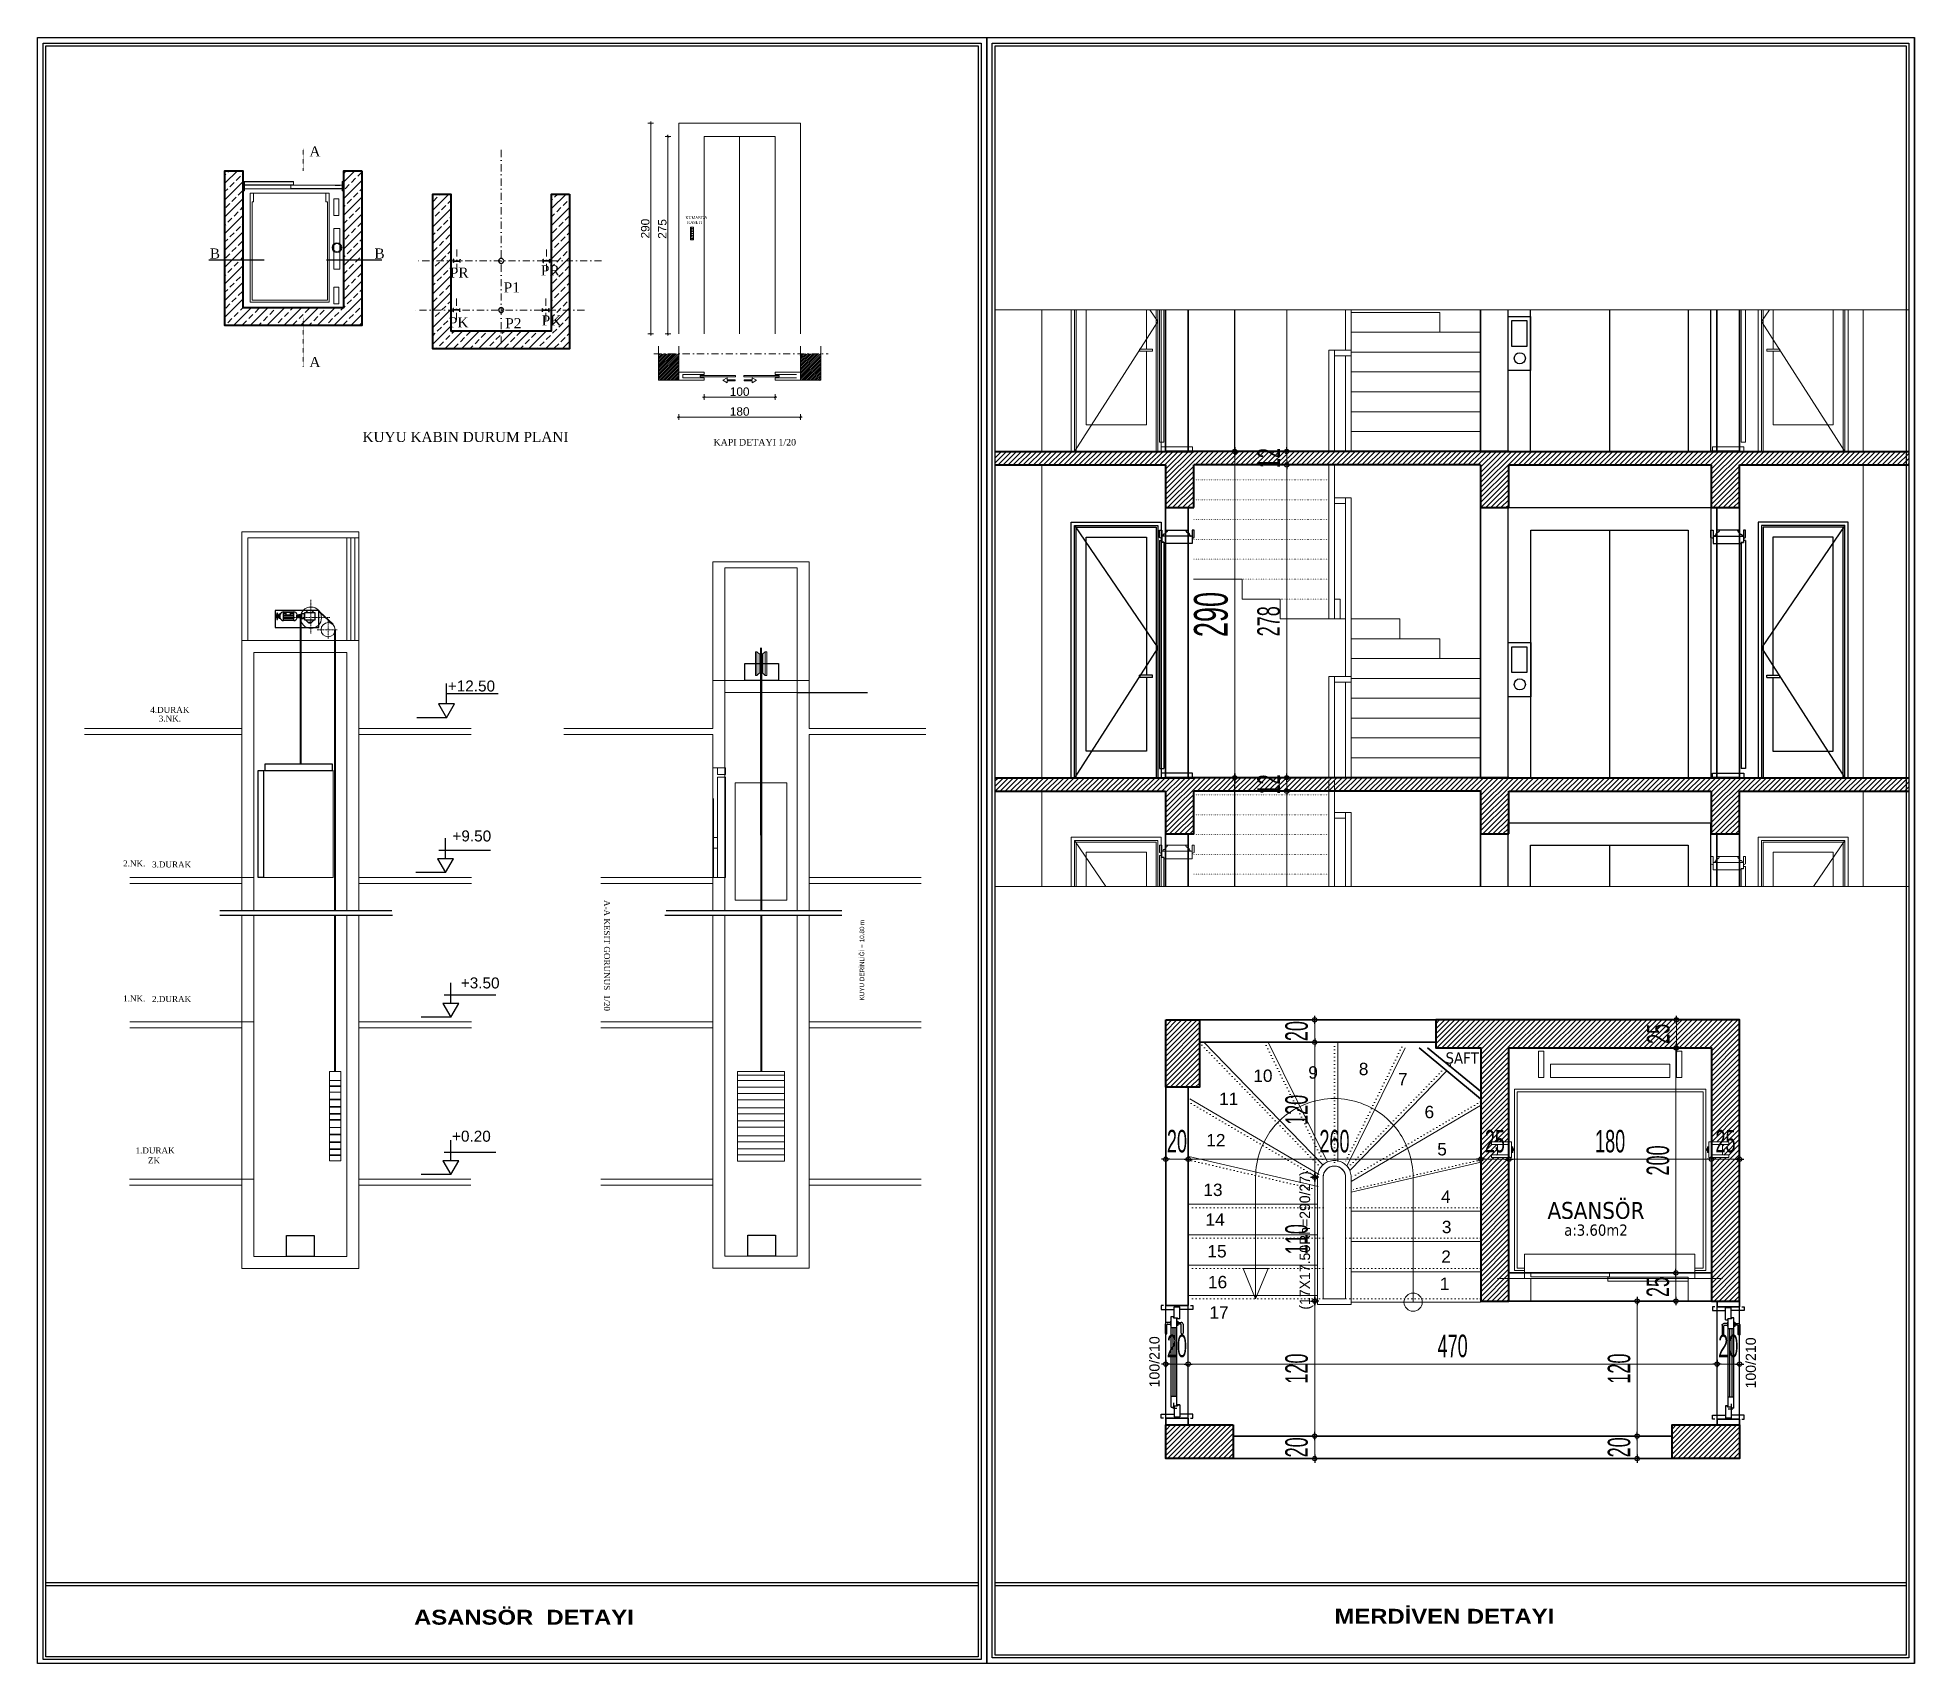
# Model space of a CAD drawing. Extents: x 386248 to 427517, y 4539405 to 4542296.
# Drawn here: x 418356 to 421692, y 4539405 to 4542296 of the extents above; entities that cross this region are included whole.
import ezdxf
from ezdxf.enums import TextEntityAlignment as Align

# ---------------------------------------------------------------- set-up
doc = ezdxf.new("R2010")
doc.units = 0
for name, pattern in [('ACAD_ISO07W100', [3.5, 0.5, -3]), ('DASHDOT', [25.4, 12.7, -6.35, 0, -6.35]), ('DOT2', [3.175, 0, -3.175]), ('DUZ', [0]), ('HIDDEN2', [0.1875, 0.125, -0.0625])]:
    doc.linetypes.add(name, pattern=pattern)
for name, color, linetype, lineweight in [('1', 7, 'Continuous', 20), ('DIŞ 2', 167, 'Continuous', 25), ('DOGRAMA_', 233, 'Continuous', 20), ('DUVAR', 4, 'Continuous', 35), ('ELEKTRIK', 1, 'Continuous', 20), ('GOR1', 51, 'Continuous', 25), ('ince', 203, 'DUZ', 20), ('İNCEEEE', 41, 'Continuous', 20), ('kapı', 233, 'Continuous', 25), ('KESIK-K', 1, 'HIDDEN2', 20), ('kolon', 1, 'Continuous', 40), ('MAKINA', 4, 'Continuous', 20), ('MERDIVEN', 161, 'Continuous', 15), ('MIMARI', 2, 'Continuous', 20), ('NOKTALI', 6, 'DASHDOT', 20), ('OLCU10', 2, 'Continuous', 25), ('OLUK', 4, 'Continuous', 15), ('tarama kolon', 8, 'Continuous', 13), ('YAZI', 7, 'Continuous', 25), ('YAZILAR', 1, 'Continuous', 30)]:
    doc.layers.add(name, color=color, linetype=linetype, lineweight=lineweight)
for name, color, linetype in [('alan', 7, 'Continuous'), ('DIM', 7, 'Continuous'), ('duvar-kesim', 250, 'Continuous'), ('kapi', 16, 'Continuous'), ('kapi-yazi', 140, 'Continuous'), ('mahal', 7, 'Continuous'), ('Tarama', 7, 'Continuous')]:
    doc.layers.add(name, color=color, linetype=linetype)
doc.styles.add('BASLIK', font='')
doc.styles.add('erkan', font='')
doc.styles.add('RomanSTA', font='')
doc.styles.get("Standard").update_dxf_attribs({"font": 'arial.ttf'})
doc.styles.add('STYLE1', font='')
doc.styles.add('STYLE4', font='comic.ttf', dxfattribs={"height": 9})
doc.styles.add('T', font='ISOt.shx', dxfattribs={"width": 0.6})
doc.styles.add('VAZ', font='tahoma.ttf')
doc.styles.add('YAZI', font='')
doc.styles.get('BASLIK').set_extended_font_data('Times New Roman Tur')
doc.styles.get('erkan').set_extended_font_data('Arial')
doc.styles.get('RomanSTA').set_extended_font_data('Arial')
doc.styles.get('STYLE1').set_extended_font_data('Arial Tur')
doc.styles.get('YAZI').set_extended_font_data('Times New Roman')
doc.dimstyles.new('DOT2', dxfattribs={"dimtxt": 20, "dimasz": 0.7, "dimexe": 5, "dimexo": 5, "dimgap": 6, "dimtad": 1, "dimdec": 0, "dimdsep": 46, "dimtxsty": 'T', "dimblk1": 'SEL2', "dimblk2": 'SEL2', "dimsah": 1, "dimcen": 0, "dimse1": 1, "dimse2": 1, "dimclrd": 256, "dimclre": 256, "dimclrt": 256, "dimadec": 0, "dimazin": 0, "dimtfac": 1, "dimtdec": 0, "dimtix": 1, "dimtmove": 2, "dimatfit": 3, "dimldrblk": 'SEL2', "dimfxl": 1, "dimtolj": 1, "dimtzin": 0, "dimarcsym": 0})
doc.dimstyles.new('sss', dxfattribs={"dimscale": 0, "dimtxt": 17, "dimasz": 4, "dimexe": 5, "dimexo": 5, "dimgap": 2, "dimtad": 1, "dimdec": 0, "dimzin": 0, "dimdsep": 46, "dimtxsty": 'erkan', "dimblk": 'ARCHTICK', "dimcen": 2.5, "dimdle": 5, "dimclrd": 256, "dimclre": 256, "dimadec": 0, "dimazin": 0, "dimtfac": 1, "dimtdec": 0, "dimtmove": 2, "dimatfit": 3, "dimldrblk": 'ARCHTICK', "dimfxl": 5, "dimfxlon": 1, "dimtolj": 1, "dimtzin": 0, "dimlwd": -1, "dimlwe": -1, "dimarcsym": 0})
pattern_1 = [(45, (-424698.7414, -4541777.0593), (-2.2450640303, 2.2450640303), [])]

msp = doc.modelspace()

# ---------------------------------------------------------------- texts
at = {"layer": 'MIMARI', "ltscale": 0.1, "style": 'BASLIK'}
msp.add_text('KAPI DETAYI 1/20', height=11.664, dxfattribs=at).set_placement((419557.719, 4541570.356))
at = {"layer": 'YAZI', "ltscale": 0.1, "style": 'BASLIK'}
for s, height, p in [('A', 18, (418839.457, 4542084.244)), ('B', 18, (418662.416, 4541902.728)), ('B', 18, (418955.083, 4541902.728)), ('PR', 18, (419251.091, 4541872.721)), ('PR', 18, (419089.162, 4541868.808)), ('P1', 18, (419184.788, 4541842.481)), ('PK', 18, (419087.445, 4541780.469)), ('P2', 18, (419187.638, 4541778.894)), ('PK', 18, (419252.488, 4541783.813)), ('A', 18, (418839.457, 4541709.879)), ('KUYU KABIN DURUM PLANI  ', 18, (418933.786, 4541576.705)), ('4.DURAK', 10.6875, (418556.664, 4541095.151)), ('3.NK.', 10.6875, (418571.8, 4541079.639)), ('2.NK.', 10.6875, (418508.365, 4540822.122)), ('3.DURAK', 10.6875, (418559.802, 4540820.291)), ('1.NK.', 10.6875, (418508.365, 4540582.109)), ('2.DURAK', 10.6875, (418559.802, 4540581.027)), ('1.DURAK', 10.6875, (418530.464, 4540311.943)), ('ZK', 10.6875, (418552.529, 4540294.099))]:
    msp.add_text(s, height=height, dxfattribs=at).set_placement(p)
at = {"layer": 'YAZI', "ltscale": 0.1, "style": 'YAZI', "width": 0.75}
for s, p in [('KUMANDA', (419507.954, 4541972.939)), ('KASETI', (419511.196, 4541964.27))]:
    msp.add_text(s, height=5.4, dxfattribs=at).set_placement(p)
at = {"layer": 'YAZI'}
for s, height, rotation, style, p in [('+12.50', 19.5, 359.804724, 'erkan', (419085.444, 4541133.356)), ('+9.50', 19.5, 359.804724, 'erkan', (419093.68, 4540866.715)), ('m', 8.016, 90, 'STYLE1', (419825.634, 4540718.098)), ('10.80', 8.0156, 90, 'STYLE1', (419825.634, 4540687.288)), ('UYU DERİNLİĞİ =', 8.01562, 90, 'STYLE1', (419825.634, 4540591.445)), ('+3.50', 19.5, 359.804724, 'erkan', (419108.54, 4540605.432)), ('K', 8.016, 90, 'STYLE1', (419825.634, 4540583.976)), ('+0.20', 19.5, 359.804724, 'erkan', (419092.943, 4540332.968))]:
    msp.add_text(s, height=height, rotation=rotation, dxfattribs=dict(at, style=style)).set_placement(p)
at = {"layer": 'YAZI', "ltscale": 0.1, "style": 'BASLIK'}
msp.add_text('A-A KESIT GORUNUS  1/20', height=10.6875, rotation=270, dxfattribs=at).set_placement((419363.079, 4540762.511))
at = {"layer": 'YAZILAR', "color": 0, "char_height": 26.47628, "width": 5285.39144, "attachment_point": 1, "style": 'RomanSTA'}
for s, insert in [('{\\fArial Black|b0|i0|c162|p34;ASANSÖR  DETAYI}', (419025.615, 4539500.673)), ('{\\fArial Black|b0|i0|c162|p34;MERDİVEN DETAYI}', (420661.666, 4539502.383))]:
    msp.add_mtext(s, dxfattribs=dict(at, insert=insert))

# ---------------------------------------------------------------- blocks, each defined once
blk = doc.blocks.new('_ArchTick')
at = {"color": 0, "linetype": 'ByBlock', "const_width": 0.15}
blk.add_lwpolyline([(-0.5, -0.5), (0.5, 0.5)], dxfattribs=at)
blk = doc.blocks.new('*D3969')
at = {"layer": 'Defpoints', "color": 0}
for p in [(419496.3, 4542143.2), (419446.1, 4541768.8), (419496.3, 4541768.8)]:
    blk.add_point(p, dxfattribs=at)
at = {"layer": 'OLUK', "linetype": 'Continuous'}
for p, q in [((419451.1, 4542143.2), (419441.1, 4542143.2)), ((419446.1, 4542146.2), (419446.1, 4541765.8)), ((419451.1, 4541768.8), (419441.1, 4541768.8))]:
    blk.add_line(p, q, dxfattribs=at)
at = {"layer": 'OLUK', "linetype": 'ByBlock', "xscale": 4, "yscale": 4, "zscale": 4}
for p, rotation in [((419446.1, 4542143.2), 90.00000000053447), ((419446.1, 4541768.8), 270.0000000005344)]:
    blk.add_blockref('_ArchTick', p, dxfattribs=dict(at, rotation=rotation))
at = {"layer": 'OLUK', "color": 0, "insert": (419436.5, 4541956), "char_height": 15, "attachment_point": 5, "rotation": 90, "style": 'erkan'}
blk.add_mtext('\\A1;290', dxfattribs=at)
blk = doc.blocks.new('*D3970')
at = {"layer": 'Defpoints', "color": 0}
for p in [(419541.3, 4542119.8), (419476.9, 4541768.8), (419541.3, 4541768.8)]:
    blk.add_point(p, dxfattribs=at)
at = {"layer": 'OLUK', "linetype": 'Continuous'}
for p, q in [((419481.9, 4542119.8), (419471.9, 4542119.8)), ((419476.9, 4542122.8), (419476.9, 4541765.8)), ((419481.9, 4541768.8), (419471.9, 4541768.8))]:
    blk.add_line(p, q, dxfattribs=at)
at = {"layer": 'OLUK', "linetype": 'ByBlock', "xscale": 4, "yscale": 4, "zscale": 4}
for p, rotation in [((419476.9, 4542119.8), 90.00000000053208), ((419476.9, 4541768.8), 270.0000000005321)]:
    blk.add_blockref('_ArchTick', p, dxfattribs=dict(at, rotation=rotation))
at = {"layer": 'OLUK', "color": 0, "insert": (419466.8, 4541955.4), "char_height": 15, "attachment_point": 5, "rotation": 90, "style": 'erkan'}
blk.add_mtext('\\A1;275', dxfattribs=at)
blk = doc.blocks.new('*D3971')
at = {"layer": 'Defpoints', "color": 0}
for p in [(419541.3, 4541686.5), (419667.3, 4541686.5), (419667.3, 4541656.5)]:
    blk.add_point(p, dxfattribs=at)
at = {"layer": 'OLUK', "linetype": 'Continuous'}
for p, q in [((419541.3, 4541661.5), (419541.3, 4541651.5)), ((419667.3, 4541661.5), (419667.3, 4541651.5)), ((419538.3, 4541656.5), (419670.3, 4541656.5))]:
    blk.add_line(p, q, dxfattribs=at)
at = {"layer": 'OLUK', "linetype": 'ByBlock', "xscale": 4, "yscale": 4, "zscale": 4, "rotation": 180}
blk.add_blockref('_ArchTick', (419541.3, 4541656.5), dxfattribs=at)
at = {"layer": 'OLUK', "linetype": 'ByBlock', "xscale": 4, "yscale": 4, "zscale": 4}
blk.add_blockref('_ArchTick', (419667.3, 4541656.5), dxfattribs=at)
at = {"layer": 'OLUK', "color": 0, "insert": (419604.3, 4541666.1), "char_height": 15, "attachment_point": 5, "style": 'erkan'}
blk.add_mtext('\\A1;100', dxfattribs=at)
blk = doc.blocks.new('*D3972')
at = {"layer": 'Defpoints', "color": 0}
for p in [(419496.3, 4541687.3), (419712.3, 4541686.5), (419712.3, 4541621.1)]:
    blk.add_point(p, dxfattribs=at)
at = {"layer": 'OLUK', "linetype": 'Continuous'}
for p, q in [((419496.3, 4541626.1), (419496.3, 4541616.1)), ((419712.3, 4541626.1), (419712.3, 4541616.1)), ((419493.3, 4541621.1), (419715.3, 4541621.1))]:
    blk.add_line(p, q, dxfattribs=at)
at = {"layer": 'OLUK', "linetype": 'ByBlock', "xscale": 4, "yscale": 4, "zscale": 4, "rotation": 180}
blk.add_blockref('_ArchTick', (419496.3, 4541621.1), dxfattribs=at)
at = {"layer": 'OLUK', "linetype": 'ByBlock', "xscale": 4, "yscale": 4, "zscale": 4}
blk.add_blockref('_ArchTick', (419712.3, 4541621.1), dxfattribs=at)
at = {"layer": 'OLUK', "color": 0, "insert": (419604.3, 4541630.8), "char_height": 15, "attachment_point": 5, "style": 'erkan'}
blk.add_mtext('\\A1;180', dxfattribs=at)
blk = doc.blocks.new('Door-Sight 04')
for p, q in [((20, 220), (100, 220)), ((20, -7), (20, 220)), ((22.9, 217.1), (97.1, 217.1)), ((22.9, -7), (22.9, 217.1)), ((97.1, 217.1), (97.1, -7)), ((100, 220), (100, -7)), ((24.4, 215.6), (95.6, 215.6)), ((24.4, -7), (24.4, 215.6)), ((33.2, 206.8), (86.8, 206.8)), ((33.2, 16.5), (33.2, 206.8)), ((86.8, 206.8), (86.8, 84)), ((95.6, 215.6), (95.6, -7)), ((92.3, 84), (80.8, 84)), ((80.8, 82), (80.8, 84)), ((92.3, 82), (92.3, 84)), ((92.3, 82), (80.8, 82)), ((86.8, 82), (86.8, 16.5)), ((86.8, 16.5), (33.2, 16.5)), ((100, -7), (20, -7))]:
    blk.add_line(p, q)
at = {"color": 8}
for p, q in [((22.9, 217.1), (97.1, 108.5)), ((97.1, 108.5), (22.9, -7))]:
    blk.add_line(p, q, dxfattribs=at)
blk = doc.blocks.new('50505123')
at = {"layer": 'kapı'}
blk.add_line((388844.6, 4539578.1), (388844.6, 4539358.1), dxfattribs=at)
for points in [[(388754.6, 4539358.1), (388754.6, 4539598.1), (388934.6, 4539598.1), (388934.6, 4539358.1)], [(388774.6, 4539358.1), (388774.6, 4539578.1), (388914.6, 4539578.1), (388914.6, 4539358.1)]]:
    blk.add_lwpolyline(points, dxfattribs=at)
for points in [[(388754.6, 4539478.1), (388774.6, 4539478.1), (388774.6, 4539429.8), (388754.6, 4539429.8)], [(388757.7, 4539474.4), (388771, 4539474.4), (388771, 4539451.5), (388757.7, 4539451.5)]]:
    blk.add_lwpolyline(points, close=True, dxfattribs=at)
blk.add_circle((388764.9, 4539440.9), 4.96, dxfattribs=at)
blk = doc.blocks.new('Slice-Door1 20')
for p, q in [((-5.5, -6.5), (-5.5, 0)), ((-5.5, 0), (-3.5, 0)), ((-3.5, 0), (-3.5, -7.5)), ((25.5, 0), (23.5, 0)), ((23.5, 0), (23.5, -5.4)), ((25.5, -6.5), (25.5, 0)), ((-3.5, -7.5), (-5.5, -6.5)), ((-5.5, -9.1), (-5.5, -211.8)), ((-5.5, -9.1), (-3.5, -9.1)), ((23.5, -5.4), (-3.5, -5.4)), ((-3.5, -5.4), (-3.5, -10.9)), ((-1.5, -10.6), (-3.5, -10.6)), ((-1.5, -10.9), (-3.5, -10.9)), ((-1.5, -10.6), (-1.5, -211.8)), ((23.5, -12), (-1.5, -12)), ((23.5, -5.4), (23.5, -10.7)), ((23.5, -5.4), (23.5, -12)), ((23.5, -7.5), (25.5, -6.5)), ((-5.5, -211.8), (-1.5, -211.8))]:
    blk.add_line(p, q)
at = {"color": 4}
blk.add_line((0, 0), (20, 0), dxfattribs=at)
at = {"color": 8}
blk.add_lwpolyline([(24, -220), (24, -216), (-4, -216), (-4, -220)], dxfattribs=at)
for points in [[(1.7, 0, 0), (1.7, 0, 0), (1.7, -0.1, 0), (1.7, -0.1, 0), (1.6, -0.1, 0), (1.6, -0.1, 0), (1.6, -0.2, 0), (1.6, -0.2, 0), (1.6, -0.2, 0), (1.6, -0.3, 0), (1.6, -0.3, 0), (1.6, -0.3, 0), (1.6, -0.4, 0), (1.6, -0.4, 0), (1.6, -0.4, 0), (1.6, -0.4, 0), (1.6, -0.5, 0), (1.5, -0.5, 0), (1.5, -0.5, 0), (1.5, -0.6, 0), (1.5, -0.6, 0), (1.5, -0.6, 0), (1.5, -0.6, 0), (1.5, -0.7, 0), (1.5, -0.7, 0), (1.5, -0.7, 0), (1.5, -0.8, 0), (1.5, -0.8, 0), (1.4, -0.8, 0), (1.4, -0.8, 0), (1.4, -0.9, 0), (1.4, -0.9, 0), (1.4, -0.9, 0), (1.4, -0.9, 0), (1.4, -1, 0), (1.4, -1, 0), (1.3, -1, 0), (1.3, -1, 0), (1.3, -1.1, 0), (1.3, -1.1, 0), (1.3, -1.1, 0), (1.3, -1.1, 0), (1.3, -1.2, 0), (1.2, -1.2, 0), (1.2, -1.2, 0), (1.2, -1.2, 0), (1.2, -1.2, 0), (1.2, -1.3, 0), (1.2, -1.3, 0), (1.1, -1.3, 0), (1.1, -1.3, 0), (1.1, -1.3, 0), (1.1, -1.4, 0), (1.1, -1.4, 0), (1, -1.4, 0), (1, -1.4, 0), (1, -1.4, 0), (1, -1.5, 0), (1, -1.5, 0), (0.9, -1.5, 0), (0.9, -1.5, 0), (0.9, -1.5, 0), (0.9, -1.5, 0), (0.8, -1.6, 0), (0.8, -1.6, 0), (0.8, -1.6, 0), (0.8, -1.6, 0), (0.7, -1.6, 0), (0.7, -1.6, 0), (0.7, -1.6, 0), (0.7, -1.7, 0), (0.6, -1.7, 0), (0.6, -1.7, 0), (0.6, -1.7, 0), (0.6, -1.7, 0), (0.5, -1.7, 0), (0.5, -1.8, 0), (0.5, -1.8, 0), (0.5, -1.8, 0), (0.4, -1.8, 0), (0.4, -1.8, 0), (0.4, -1.8, 0), (0.4, -1.9, 0), (0.3, -1.9, 0), (0.3, -1.9, 0), (0.3, -1.9, 0), (0.3, -1.9, 0), (0.3, -1.9, 0), (0.2, -2, 0), (0.2, -2, 0), (0.2, -2, 0), (0.2, -2, 0), (0.2, -2.1, 0), (0.2, -2.1, 0), (0.1, -2.1, 0), (0.1, -2.1, 0), (0.1, -2.1, 0), (0.1, -2.2, 0), (0.1, -2.2, 0), (0.1, -2.2, 0), (0.1, -2.3, 0), (0.1, -2.3, 0), (0, -2.3, 0), (0, -2.3, 0), (0, -2.4, 0), (0, -2.4, 0), (0, -2.4, 0), (0, -2.4, 0), (0, -2.5, 0), (0, -2.5, 0), (0, -2.5, 0), (0, -2.6, 0), (0, -2.6, 0), (0, -2.6, 0), (0, -2.7, 0), (-0.1, -2.7, 0), (-0.1, -2.7, 0), (-0.1, -2.7, 0), (-0.1, -2.8, 0), (-0.1, -2.8, 0), (-0.1, -2.8, 0), (-0.1, -2.9, 0), (-0.1, -2.9, 0), (-0.1, -2.9, 0), (-0.1, -2.9, 0), (-0.1, -3, 0), (-0.1, -3, 0), (-0.1, -3, 0), (-0.2, -3.1, 0), (-0.2, -3.1, 0), (-0.2, -3.1, 0), (-0.2, -3.1, 0), (-0.2, -3.2, 0), (-0.2, -3.2, 0), (-0.2, -3.2, 0), (-0.2, -3.2, 0), (-0.2, -3.3, 0), (-0.3, -3.3, 0), (-0.3, -3.3, 0), (-0.3, -3.3, 0), (-0.3, -3.3, 0), (-0.3, -3.4, 0), (-0.3, -3.4, 0), (-0.4, -3.4, 0), (-0.4, -3.4, 0), (-0.4, -3.4, 0), (-0.4, -3.4, 0), (-0.4, -3.5, 0), (-0.5, -3.5, 0), (-0.5, -3.5, 0), (-0.5, -3.5, 0), (-0.5, -3.5, 0), (-0.6, -3.5, 0), (-0.6, -3.5, 0), (-0.6, -3.5, 0), (-0.6, -3.5, 0), (-0.7, -3.6, 0), (-0.7, -3.6, 0), (-0.7, -3.6, 0), (-0.7, -3.6, 0), (-0.8, -3.6, 0), (-0.8, -3.6, 0), (-0.8, -3.6, 0), (-0.9, -3.6, 0), (-0.9, -3.6, 0), (-0.9, -3.6, 0), (-1, -3.6, 0), (-1, -3.6, 0), (-1, -3.6, 0), (-1, -3.6, 0), (-1.1, -3.7, 0), (-1.1, -3.7, 0), (-1.1, -3.7, 0), (-1.2, -3.7, 0), (-1.2, -3.7, 0), (-1.2, -3.7, 0), (-1.3, -3.7, 0), (-1.3, -3.7, 0), (-1.3, -3.7, 0), (-1.4, -3.7, 0), (-1.4, -3.7, 0), (-1.4, -3.7, 0), (-1.4, -3.7, 0), (-1.5, -3.7, 0), (-1.5, -3.7, 0), (-1.5, -3.7, 0), (-1.6, -3.7, 0), (-1.6, -3.7, 0), (-1.6, -3.8, 0), (-1.7, -3.8, 0), (-1.7, -3.8, 0), (-1.7, -3.8, 0), (-1.7, -3.8, 0), (-1.8, -3.8, 0), (-1.8, -3.8, 0), (-1.8, -3.8, 0), (-1.8, -3.8, 0), (-1.9, -3.8, 0), (-1.9, -3.9, 0), (-1.9, -3.9, 0), (-1.9, -3.9, 0), (-1.9, -3.9, 0), (-2, -3.9, 0), (-2, -3.9, 0), (-2, -3.9, 0), (-2, -4, 0), (-2, -4, 0), (-2.1, -4, 0), (-2.1, -4, 0), (-2.1, -4, 0), (-2.1, -4.1, 0), (-2.1, -4.1, 0), (-2.1, -4.1, 0), (-2.1, -4.1, 0), (-2.1, -4.2, 0), (-2.2, -4.2, 0), (-2.2, -4.2, 0), (-2.2, -4.2, 0), (-2.2, -4.2, 0), (-2.2, -4.3, 0), (-2.2, -4.3, 0), (-2.2, -4.3, 0), (-2.2, -4.4, 0), (-2.2, -4.4, 0), (-2.2, -4.4, 0), (-2.2, -4.4, 0), (-2.3, -4.5, 0), (-2.3, -4.5, 0), (-2.3, -4.5, 0), (-2.3, -4.6, 0), (-2.3, -4.6, 0), (-2.3, -4.6, 0), (-2.3, -4.6, 0), (-2.3, -4.7, 0), (-2.3, -4.7, 0), (-2.3, -4.7, 0), (-2.3, -4.8, 0), (-2.3, -4.8, 0), (-2.3, -4.8, 0), (-2.3, -4.9, 0), (-2.3, -4.9, 0), (-2.3, -4.9, 0), (-2.3, -5, 0), (-2.3, -5, 0), (-2.3, -5, 0), (-2.3, -5.1, 0), (-2.3, -5.1, 0), (-2.3, -5.1, 0), (-2.3, -5.2, 0), (-2.3, -5.2, 0), (-2.3, -5.2, 0), (-2.3, -5.3, 0), (-2.3, -5.3, 0), (-2.3, -5.3, 0), (-2.3, -5.4, 0), (-2.3, -5.4, 0)], [(17.8, 0, 0), (17.8, 0, 0), (17.8, -0.1, 0), (17.8, -0.1, 0), (17.8, -0.1, 0), (17.8, -0.2, 0), (17.8, -0.2, 0), (17.9, -0.2, 0), (17.9, -0.3, 0), (17.9, -0.3, 0), (17.9, -0.3, 0), (17.9, -0.4, 0), (17.9, -0.4, 0), (17.9, -0.4, 0), (17.9, -0.5, 0), (18, -0.5, 0), (18, -0.5, 0), (18, -0.6, 0), (18, -0.6, 0), (18, -0.6, 0), (18, -0.7, 0), (18, -0.7, 0), (18, -0.7, 0), (18.1, -0.8, 0), (18.1, -0.8, 0), (18.1, -0.8, 0), (18.1, -0.9, 0), (18.1, -0.9, 0), (18.1, -0.9, 0), (18.1, -1, 0), (18.2, -1, 0), (18.2, -1, 0), (18.2, -1.1, 0), (18.2, -1.1, 0), (18.2, -1.1, 0), (18.2, -1.1, 0), (18.3, -1.2, 0), (18.3, -1.2, 0), (18.3, -1.2, 0), (18.3, -1.3, 0), (18.3, -1.3, 0), (18.4, -1.3, 0), (18.4, -1.3, 0), (18.4, -1.4, 0), (18.4, -1.4, 0), (18.4, -1.4, 0), (18.4, -1.4, 0), (18.5, -1.5, 0), (18.5, -1.5, 0), (18.5, -1.5, 0), (18.5, -1.5, 0), (18.6, -1.6, 0), (18.6, -1.6, 0), (18.6, -1.6, 0), (18.6, -1.6, 0), (18.6, -1.7, 0), (18.7, -1.7, 0), (18.7, -1.7, 0), (18.7, -1.7, 0), (18.8, -1.8, 0), (18.8, -1.8, 0), (18.8, -1.8, 0), (18.8, -1.8, 0), (18.9, -1.8, 0), (18.9, -1.8, 0), (18.9, -1.9, 0), (18.9, -1.9, 0), (19, -1.9, 0), (19, -1.9, 0), (19, -1.9, 0), (19.1, -2, 0), (19.1, -2, 0), (19.1, -2, 0), (19.2, -2, 0), (19.2, -2, 0), (19.2, -2, 0), (19.3, -2.1, 0), (19.3, -2.1, 0), (19.3, -2.1, 0), (19.3, -2.1, 0), (19.4, -2.1, 0), (19.4, -2.1, 0), (19.4, -2.1, 0), (19.5, -2.2, 0), (19.5, -2.2, 0), (19.5, -2.2, 0), (19.6, -2.2, 0), (19.6, -2.2, 0), (19.6, -2.2, 0), (19.7, -2.2, 0), (19.7, -2.3, 0), (19.7, -2.3, 0), (19.8, -2.3, 0), (19.8, -2.3, 0), (19.8, -2.3, 0), (19.9, -2.3, 0), (19.9, -2.3, 0), (19.9, -2.4, 0), (20, -2.4, 0), (20, -2.4, 0), (20, -2.4, 0), (20, -2.4, 0), (20.1, -2.4, 0), (20.1, -2.5, 0), (20.1, -2.5, 0), (20.2, -2.5, 0), (20.2, -2.5, 0), (20.2, -2.5, 0), (20.3, -2.6, 0), (20.3, -2.6, 0), (20.3, -2.6, 0), (20.3, -2.6, 0), (20.4, -2.6, 0), (20.4, -2.6, 0), (20.4, -2.7, 0), (20.4, -2.7, 0), (20.5, -2.7, 0), (20.5, -2.7, 0), (20.5, -2.8, 0), (20.5, -2.8, 0), (20.5, -2.8, 0), (20.6, -2.8, 0), (20.6, -2.9, 0), (20.6, -2.9, 0), (20.6, -2.9, 0), (20.6, -2.9, 0), (20.7, -3, 0), (20.7, -3, 0), (20.7, -3, 0), (20.7, -3, 0), (20.7, -3.1, 0), (20.7, -3.1, 0), (20.8, -3.1, 0), (20.8, -3.2, 0), (20.8, -3.2, 0), (20.8, -3.2, 0), (20.8, -3.3, 0), (20.8, -3.3, 0), (20.8, -3.3, 0), (20.8, -3.4, 0), (20.9, -3.4, 0), (20.9, -3.4, 0), (20.9, -3.5, 0), (20.9, -3.5, 0), (20.9, -3.5, 0), (20.9, -3.6, 0), (20.9, -3.6, 0), (20.9, -3.6, 0), (20.9, -3.7, 0), (21, -3.7, 0), (21, -3.7, 0), (21, -3.8, 0), (21, -3.8, 0), (21, -3.8, 0), (21, -3.9, 0), (21, -3.9, 0), (21, -3.9, 0), (21, -4, 0), (21.1, -4, 0), (21.1, -4, 0), (21.1, -4, 0), (21.1, -4.1, 0), (21.1, -4.1, 0), (21.1, -4.1, 0), (21.1, -4.2, 0), (21.1, -4.2, 0), (21.2, -4.2, 0), (21.2, -4.3, 0), (21.2, -4.3, 0), (21.2, -4.3, 0), (21.2, -4.4, 0), (21.2, -4.4, 0), (21.3, -4.4, 0), (21.3, -4.4, 0), (21.3, -4.5, 0), (21.3, -4.5, 0), (21.3, -4.5, 0), (21.4, -4.5, 0), (21.4, -4.6, 0), (21.4, -4.6, 0), (21.4, -4.6, 0), (21.4, -4.6, 0), (21.5, -4.7, 0), (21.5, -4.7, 0), (21.5, -4.7, 0), (21.5, -4.7, 0), (21.6, -4.8, 0), (21.6, -4.8, 0), (21.6, -4.8, 0), (21.6, -4.8, 0), (21.7, -4.8, 0), (21.7, -4.9, 0), (21.7, -4.9, 0), (21.7, -4.9, 0), (21.8, -4.9, 0), (21.8, -4.9, 0), (21.8, -5, 0), (21.9, -5, 0), (21.9, -5, 0), (21.9, -5, 0), (22, -5, 0), (22, -5, 0), (22, -5.1, 0), (22, -5.1, 0), (22.1, -5.1, 0), (22.1, -5.1, 0), (22.1, -5.1, 0), (22.2, -5.2, 0), (22.2, -5.2, 0), (22.2, -5.2, 0), (22.3, -5.2, 0), (22.3, -5.2, 0), (22.3, -5.2, 0), (22.4, -5.2, 0), (22.4, -5.3, 0), (22.4, -5.3, 0), (22.5, -5.3, 0), (22.5, -5.3, 0), (22.5, -5.3, 0), (22.6, -5.3, 0), (22.6, -5.4, 0), (22.6, -5.4, 0), (22.7, -5.4, 0), (22.7, -5.4, 0)]]:
    blk.add_polyline3d(points, dxfattribs=at)
blk = doc.blocks.new('G$C36CED0A6')
at = {"layer": 'MERDIVEN', "ltscale": 20}
for p, q in [((120.1, 141.2), (120.1, 278)), ((125.1, 278), (125.1, 141.2)), ((140.1, 248.8), (125.1, 248.8)), ((135.1, 243.8), (125.1, 243.8)), ((135.1, 90), (135.1, 248.8)), ((140.1, 0), (140.1, 248.8)), ((43.2, 176.5), (0, 176.5)), ((43.2, 158.8), (43.2, 176.5)), ((77, 158.8), (43.2, 158.8)), ((77, 141.2), (77, 158.8)), ((130.1, 158.8), (125.1, 158.8)), ((130.1, 141.2), (130.1, 158.8)), ((135.1, 141.2), (77, 141.2)), ((183.2, 141.2), (140.1, 141.2)), ((183.2, 123.5), (183.2, 141.2)), ((218.8, 123.5), (140.1, 123.5)), ((218.8, 105.9), (218.8, 123.5)), ((255.1, 105.9), (140.1, 105.9)), ((120.1, 0), (120.1, 90)), ((120.1, 90), (125.1, 90)), ((120.1, 0), (120.1, 90)), ((120.1, 90), (125.1, 90)), ((120.1, 0), (120.1, 90)), ((120.1, 90), (125.1, 90)), ((120.1, 0), (120.1, 90)), ((120.1, 90), (125.1, 90)), ((125.1, 90), (125.1, 0)), ((125.1, 90), (125.1, 0)), ((125.1, 90), (125.1, 0)), ((125.1, 90), (125.1, 0)), ((125.1, 90), (140.1, 90)), ((125.1, 85), (140.1, 85)), ((135.1, 0), (135.1, 85)), ((255.1, 88.2), (140.1, 88.2)), ((255.1, 70.6), (140.1, 70.6)), ((255.1, 53), (140.1, 53)), ((255.1, 35.3), (140.1, 35.3)), ((255.1, 17.7), (140.1, 17.7))]:
    blk.add_line(p, q, dxfattribs=at)
at = {"layer": 'MERDIVEN', "linetype": 'ACAD_ISO07W100', "ltscale": 0.3}
for p, q in [((120.1, 264.8), (0.1, 264.8)), ((120.1, 247.1), (0, 247.1)), ((120.1, 229.5), (0, 229.5)), ((120.1, 211.8), (0, 211.8)), ((120.1, 194.2), (0, 194.2)), ((120.1, 176.5), (43.2, 176.5)), ((120.1, 158.8), (77, 158.8))]:
    blk.add_line(p, q, dxfattribs=at)
blk = doc.blocks.new('SEL2')
at = {"layer": 'OLCU10'}
for p, q in [((5.25, 0), (-5.25, 0)), ((0, 5.25), (0, -3.95))]:
    blk.add_line(p, q, dxfattribs=at)
blk.add_circle((0, 0), 2.75, dxfattribs=at)
blk = doc.blocks.new('*D3994')
at = {"layer": 'Defpoints', "color": 0}
for p in [(212.9, 386.8), (261.5, 386.8), (252.3, 96.8)]:
    blk.add_point(p, dxfattribs=at)
at = {"layer": 'DIŞ 2', "lineweight": -2}
blk.add_line((212.9, 97.5), (212.9, 386.1), dxfattribs=at)
at = {"layer": 'DIŞ 2', "linetype": 'ByBlock', "lineweight": -2, "xscale": 0.7, "yscale": 0.7, "zscale": 0.7}
for p, rotation in [((212.9, 386.8), 90), ((212.9, 96.8), 270)]:
    blk.add_blockref('SEL2', p, dxfattribs=dict(at, rotation=rotation))
at = {"layer": 'DIŞ 2', "insert": (191.9, 241.8), "char_height": 30, "attachment_point": 5, "rotation": 90, "style": 'T'}
blk.add_mtext('\\A1;290', dxfattribs=at)
blk = doc.blocks.new('*D3995')
at = {"layer": 'Defpoints', "color": 0}
for p in [(259.1, 96.8), (268.1, 84.8), (271.7, 96.8)]:
    blk.add_point(p, dxfattribs=at)
at = {"layer": 'DOGRAMA_', "lineweight": -2}
for p, q in [((259.1, 97.5), (259.1, 98.2)), ((259.1, 84.8), (259.1, 96.8)), ((259.1, 84.1), (259.1, 83.4))]:
    blk.add_line(p, q, dxfattribs=at)
at = {"layer": 'DOGRAMA_', "linetype": 'ByBlock', "lineweight": -2, "xscale": 0.7, "yscale": 0.7, "zscale": 0.7}
for p, rotation in [((259.1, 96.8), 270), ((259.1, 84.8), 90)]:
    blk.add_blockref('SEL2', p, dxfattribs=dict(at, rotation=rotation))
at = {"layer": 'DOGRAMA_', "insert": (243.1, 90.8), "char_height": 20, "attachment_point": 5, "rotation": 90, "style": 'T'}
blk.add_mtext('\\A1;12', dxfattribs=at)
blk = doc.blocks.new('*D3996')
at = {"layer": 'Defpoints', "color": 0}
for p in [(259.1, 374.8), (271.7, 374.8), (271.7, 96.8)]:
    blk.add_point(p, dxfattribs=at)
at = {"layer": 'DOGRAMA_', "lineweight": -2}
blk.add_line((259.1, 97.5), (259.1, 374.1), dxfattribs=at)
at = {"layer": 'DOGRAMA_', "linetype": 'ByBlock', "lineweight": -2, "xscale": 0.7, "yscale": 0.7, "zscale": 0.7}
for p, rotation in [((259.1, 374.8), 90), ((259.1, 96.8), 270)]:
    blk.add_blockref('SEL2', p, dxfattribs=dict(at, rotation=rotation))
at = {"layer": 'DOGRAMA_', "insert": (243.1, 235.8), "char_height": 20, "attachment_point": 5, "rotation": 90, "style": 'T'}
blk.add_mtext('\\A1;278', dxfattribs=at)
blk = doc.blocks.new('*D3997')
at = {"layer": 'Defpoints', "color": 0}
for p in [(259.1, 386.8), (274.1, 386.8), (271.7, 374.8)]:
    blk.add_point(p, dxfattribs=at)
at = {"layer": 'DOGRAMA_', "lineweight": -2}
for p, q in [((259.1, 387.5), (259.1, 388.2)), ((259.1, 374.8), (259.1, 386.8)), ((259.1, 374.1), (259.1, 373.4))]:
    blk.add_line(p, q, dxfattribs=at)
at = {"layer": 'DOGRAMA_', "linetype": 'ByBlock', "lineweight": -2, "xscale": 0.7, "yscale": 0.7, "zscale": 0.7}
for p, rotation in [((259.1, 386.8), 270), ((259.1, 374.8), 90)]:
    blk.add_blockref('SEL2', p, dxfattribs=dict(at, rotation=rotation))
at = {"layer": 'DOGRAMA_', "insert": (243.1, 380.8), "char_height": 20, "attachment_point": 5, "rotation": 90, "style": 'T'}
blk.add_mtext('\\A1;12', dxfattribs=at)
blk = doc.blocks.new('G$C5A3F1A31')
at = {"layer": 'ince', "ltscale": 0.1}
for p, q in [((175.9, 41.6), (24.3, 41.6)), ((24.3, 20), (24.3, 41.6)), ((175.9, 20), (175.9, 41.6)), ((29.9, 20), (0.5, 20)), ((29.9, 20), (24.3, 20)), ((99.9, 25.2), (29.9, 25.2)), ((29.9, 21.7), (29.9, 25.2)), ((99.9, 21.7), (29.9, 21.7)), ((29.9, 0), (29.9, 20)), ((169.9, 20), (29.9, 20)), ((98.5, 17.8), (98.5, 21.3)), ((169.9, 21.3), (98.5, 21.3)), ((169.9, 17.8), (98.5, 17.8)), ((99.9, 25.2), (99.9, 21.7)), ((169.9, 21.3), (169.9, 17.8)), ((200.5, 20), (169.9, 20)), ((169.9, 0), (169.9, 20)), ((29.9, 0), (0.5, 0)), ((0.5, 0), (200.5, 0)), ((169.9, 0), (29.9, 0)), ((200.5, 0), (169.9, 0))]:
    blk.add_line(p, q, dxfattribs=at)
at = {"layer": 'MIMARI', "ltscale": 0.1}
for p, q in [((36.9, 198.8), (36.9, 222.1)), ((41.6, 222.1), (36.9, 222.1)), ((41.6, 198.8), (41.6, 222.1)), ((159.4, 198.8), (159.4, 222.1)), ((164.1, 222.1), (159.4, 222.1)), ((159.4, 198.8), (159.4, 222.1)), ((164.1, 222.1), (159.4, 222.1)), ((164.1, 198.8), (164.1, 222.1)), ((164.1, 198.8), (164.1, 222.1)), ((47.5, 198.8), (47.5, 210.5)), ((47.5, 210.5), (153.6, 210.5)), ((153.6, 198.8), (153.6, 210.5)), ((36.9, 198.8), (41.6, 198.8)), ((47.5, 198.8), (153.6, 198.8)), ((159.4, 198.8), (164.1, 198.8)), ((-5, 141.6), (12.8, 141.6)), ((-5, 141.6), (-5, 139.3)), ((-5, 139.3), (10.5, 139.3)), ((10.5, 139.3), (10.5, 129.9)), ((12.8, 141.6), (12.8, 127.5)), ((188.2, 141.6), (188.2, 127.5)), ((206, 141.6), (188.2, 141.6)), ((190.5, 139.3), (190.5, 129.9)), ((206, 139.3), (190.5, 139.3)), ((206, 141.6), (206, 139.3)), ((10.5, 129.9), (-5, 129.9)), ((-5, 129.9), (-5, 127.5)), ((12.8, 127.5), (-5, 127.5)), ((188.2, 127.5), (206, 127.5)), ((190.5, 129.9), (206, 129.9)), ((206, 129.9), (206, 127.5))]:
    blk.add_line(p, q, dxfattribs=at)
for points in [[(15.5, 176.5), (15.5, 188.4), (185.5, 188.4), (185.5, 27.1), (175.9, 27.1)], [(17.8, 176.5), (17.8, 186.1), (183.2, 186.1), (183.2, 29.4), (175.9, 29.4)], [(24.3, 27.1), (15.5, 27.1), (15.5, 176.5)], [(24.3, 29.4), (17.8, 29.4), (17.8, 176.5)], [(0.5, 139.3), (0.5, 129.9)], [(200.5, 139.3), (200.5, 129.9)]]:
    blk.add_lwpolyline(points, dxfattribs=at)
for points in [[(12.8, 137), (14, 137), (14, 132), (12.8, 132)], [(14, 135.5), (15.5, 134.6), (15.5, 134.6), (14, 133.6)], [(187, 135.5), (185.5, 134.6), (185.5, 134.6), (187, 133.6)], [(188.2, 137), (187, 137), (187, 132), (188.2, 132)]]:
    blk.add_lwpolyline(points, close=True, dxfattribs=at)
for points in [[(12.8, 137), (14, 137), (12.8, 132), (14, 132)], [(14, 133.6), (15.5, 134.6), (14, 135.5), (15.5, 134.6)], [(187, 133.6), (185.5, 134.6), (187, 135.5), (185.5, 134.6)], [(188.2, 137), (187, 137), (188.2, 132), (187, 132)]]:
    blk.add_solid(points, dxfattribs=at)
blk = doc.blocks.new('*D3999')
at = {"layer": 'Defpoints', "color": 0}
for p in [(499.7, 379.7), (468.2, 179.7), (499.7, 179.7)]:
    blk.add_point(p, dxfattribs=at)
at = {"layer": 'DIM', "lineweight": -2}
blk.add_line((468.2, 379), (468.2, 180.4), dxfattribs=at)
at = {"layer": 'DIM', "linetype": 'ByBlock', "lineweight": -2, "xscale": 0.7, "yscale": 0.7, "zscale": 0.7}
for p, rotation in [((468.2, 379.7), 90), ((468.2, 179.7), 270)]:
    blk.add_blockref('SEL2', p, dxfattribs=dict(at, rotation=rotation))
at = {"layer": 'DIM', "insert": (452.2, 279.7), "char_height": 20, "attachment_point": 5, "rotation": 90, "style": 'T'}
blk.add_mtext('\\A1;200', dxfattribs=at)
blk = doc.blocks.new('801523d012')
at = {"layer": 'DUVAR'}
for p, q in [((397014.2, 4542237), (397068.7, 4542191.7)), ((397021.5, 4542237), (397068.7, 4542198.7))]:
    blk.add_line(p, q, dxfattribs=at)
at = {"layer": 'MERDIVEN', "linetype": 'DOT2'}
for p, q in [((396808.7, 4542137.5), (396923.7, 4542110.8)), ((397068.7, 4542137.5), (396953.7, 4542110.8)), ((396928.7, 4542095), (396808.7, 4542095)), ((397068.7, 4542095), (396948.7, 4542095)), ((396928.7, 4542068), (396808.7, 4542068)), ((397068.7, 4542068), (396948.7, 4542068)), ((396928.7, 4542041), (396808.7, 4542041)), ((397068.7, 4542041), (396948.7, 4542041)), ((396928.7, 4542014), (396808.7, 4542014)), ((397068.7, 4542014), (396948.7, 4542014))]:
    blk.add_line(p, q, dxfattribs=at)
at = {"layer": 'MERDIVEN'}
for p, q in [((396809.4, 4542140.5), (396924.4, 4542113.8)), ((397069.2, 4542135.6), (396953.7, 4542108.8)), ((396928.7, 4542122), (396928.7, 4542014)), ((396923.7, 4542098), (396808.7, 4542098)), ((397068.7, 4542092), (396953.7, 4542092)), ((396923.7, 4542071), (396808.7, 4542071)), ((397068.7, 4542065), (396953.7, 4542065)), ((396923.7, 4542044), (396808.7, 4542044)), ((397068.7, 4542038), (396953.7, 4542038)), ((396923.7, 4542017), (396808.7, 4542017)), ((397068.7, 4542011), (396953.7, 4542011))]:
    blk.add_line(p, q, dxfattribs=at)
at = {"layer": 'MERDIVEN', "linetype": 'DOT2'}
for points in [[(396926.5, 4542130.7), (396818.5, 4542242)], [(396876.7, 4542242), (396929.9, 4542134.1)], [(396938.7, 4542132), (396938.7, 4542242)], [(396998.7, 4542237.8), (396947.6, 4542134.1)], [(396950.9, 4542130.7), (397036.3, 4542218.6)], [(396808.7, 4542189.2), (396923.7, 4542121.9)], [(397068.7, 4542189.2), (396953.7, 4542121.9)]]:
    blk.add_lwpolyline(points, dxfattribs=at)
at = {"layer": 'MERDIVEN'}
for points in [[(396928.7, 4542132.8), (396822.7, 4542242)], [(396880, 4542242), (396932.6, 4542135.4)], [(396941.7, 4542136.1), (396941.7, 4542242)], [(397001.6, 4542237), (396949.9, 4542132)], [(396952.5, 4542128), (397038.6, 4542216.7)], [(396810.2, 4542191.8), (396925.2, 4542124.5)], [(397068.7, 4542185.8), (396953.7, 4542118.4)], [(396868.7, 4542014), (396857.7, 4542041), (396868.7, 4542041)], [(396868.7, 4542014), (396879.8, 4542041), (396868.7, 4542041)], [(396928.7, 4542014), (396948.7, 4542014)]]:
    blk.add_lwpolyline(points, dxfattribs=at)
blk.add_lwpolyline([(397008.7, 4542011), (397008.7, 4542039), (397008.7, 4542041), (397008.7, 4542068), (397008.7, 4542095), (397008.7, 4542122, 0.086429), (397004.6, 4542145.6, 0.06725), (396996, 4542162.3, 0.076795), (396981.1, 4542177.7, 0.076203), (396962.5, 4542187.8, 0.086852), (396938.7, 4542192, 0.086852), (396915, 4542187.8, 0.076203), (396896.3, 4542177.7, 0.076795), (396881.5, 4542162.3, 0.06725), (396872.9, 4542145.6, 0.086429), (396868.7, 4542122), (396868.7, 4542095), (396868.7, 4542068), (396868.7, 4542041), (396868.7, 4542014)], format="xyb", dxfattribs=at)
for points in [[(396953.7, 4542039), (396953.7, 4542041), (396953.7, 4542068), (396953.7, 4542095), (396953.7, 4542122, 0.086429), (396952.8, 4542127, 0.06725), (396951, 4542130.6, 0.076795), (396947.8, 4542133.9, 0.076203), (396943.8, 4542136.1, 0.086852), (396938.7, 4542137, 0.086852), (396933.6, 4542136.1, 0.076203), (396929.6, 4542133.9, 0.076795), (396926.5, 4542130.6, 0.06725), (396924.6, 4542127, 0.086429), (396923.7, 4542122), (396923.7, 4542095), (396923.7, 4542068), (396923.7, 4542041), (396923.7, 4542009), (396953.7, 4542009)], [(396948.7, 4542039), (396948.7, 4542041), (396948.7, 4542068), (396948.7, 4542095), (396948.7, 4542122, 0.086429), (396948.1, 4542125.4, 0.06725), (396946.9, 4542127.7, 0.076795), (396944.8, 4542129.9, 0.076203), (396942.1, 4542131.4, 0.086852), (396938.7, 4542132, 0.086852), (396935.3, 4542131.4, 0.076203), (396932.7, 4542129.9, 0.076795), (396930.6, 4542127.7, 0.06725), (396929.3, 4542125.4, 0.086429), (396928.7, 4542122), (396928.7, 4542095), (396928.7, 4542068), (396928.7, 4542041), (396928.7, 4542014), (396948.7, 4542014)]]:
    blk.add_lwpolyline(points, format="xyb", close=True, dxfattribs=at)
blk.add_circle((397008.7, 4542011), 8.11, dxfattribs=at)
blk.add_arc((396938.7, 4542122), 10, 0, 180, dxfattribs=at)
for s, p in [('10', (396875.2, 4542212.3)), ('9', (396919.8, 4542215.2)), ('8', (396964.7, 4542218.3)), ('7', (396999.5, 4542209.2)), ('11', (396844.8, 4542191.8)), ('6', (397023.1, 4542180.1)), ('12', (396833.4, 4542155.1)), ('5', (397034.4, 4542146.9)), ('13', (396830.8, 4542110.9)), ('4', (397037.8, 4542104.8)), ('14', (396832.7, 4542084.4)), ('3', (397038.5, 4542077.9)), ('15', (396834.4, 4542056.2)), ('2', (397038, 4542051.6)), ('16', (396834.9, 4542028.9)), ('1', (397036.7, 4542027.4)), ('17', (396836.2, 4542001.9))]:
    blk.add_text(s, height=11, dxfattribs=at).set_placement(p, align=Align.MIDDLE)
at = {"layer": 'MERDIVEN', "style": 'STYLE4'}
blk.add_text('(17X17.50Rh=290/27)', height=9.321, rotation=90, dxfattribs=at).set_placement((396917.1, 4542004.4))
blk = doc.blocks.new('fm-door1')
at = {"linetype": 'Continuous'}
for p, q in [((0, 2.5), (0, -2.5)), ((10, 2.5), (0, 2.5)), ((8, 3.2), (8, 0)), ((8.4, 2.8), (12.8, 2.8)), ((9, 5), (91, 5)), ((9, 5), (9, 3)), ((10, 3), (9, 3)), ((10, 3), (10, -0.5)), ((10, 3), (10, -0.5)), ((10, 0), (90, 0)), ((19, 5), (19, 0)), ((81, 5), (81, 0)), ((91, 3), (90, 3)), ((90, 3), (90, -0.5)), ((90, 2.5), (100, 2.5)), ((91, 5), (91, 3)), ((100, 2.5), (100, -2.5)), ((11, -2.5), (0, -2.5)), ((10, -0.5), (11, -0.5)), ((11, -0.5), (10, -0.5)), ((11, -0.5), (11, -2.5)), ((11, -2.5), (11, -0.5)), ((89, -2.5), (89, -0.5)), ((89, -0.5), (90, -0.5)), ((89, -2.5), (100, -2.5))]:
    blk.add_line(p, q, dxfattribs=at)
at = {"color": 8, "linetype": 'Continuous'}
for p, q in [((19, 3.5), (81, 3.5)), ((19, 1.5), (81, 1.5))]:
    blk.add_line(p, q, dxfattribs=at)
at = {"linetype": 'Continuous'}
for points in [[(85.8, 5.8), (85.8, 8.9, 0.414214), (84.2, 10.4), (75.9, 10.4, 1), (75.9, 8.9), (83.5, 8.9, -0.414214), (84.2, 8.1), (84.2, 5.8)], [(85.8, -0.8), (85.8, -3.9, -0.414214), (84.2, -5.4), (75.9, -5.4, -1), (75.9, -3.9), (83.5, -3.9, 0.414214), (84.2, -3.1), (84.2, -0.8)]]:
    blk.add_lwpolyline(points, format="xyb", dxfattribs=at)
for points in [[(86.9, 5), (86.9, 5.8), (83.1, 5.8), (83.1, 5)], [(86.9, 0), (86.9, -0.8), (83.1, -0.8), (83.1, 0)]]:
    blk.add_lwpolyline(points, dxfattribs=at)
blk.add_circle((8.4, 3.2), 0.426, dxfattribs=at)
blk = doc.blocks.new('*D4000')
at = {"layer": 'Defpoints', "color": 0}
for p in [(34.7, 98.7), (34.7, 84), (14.7, 73.2)]:
    blk.add_point(p, dxfattribs=at)
at = {"layer": 'DIM', "lineweight": -2}
for p, q in [((14, 98.7), (13.3, 98.7)), ((14.7, 98.7), (34.7, 98.7)), ((35.4, 98.7), (36.1, 98.7))]:
    blk.add_line(p, q, dxfattribs=at)
at = {"layer": 'DIM', "linetype": 'ByBlock', "lineweight": -2, "xscale": 0.7, "yscale": 0.7, "zscale": 0.7}
blk.add_blockref('SEL2', (14.7, 98.7), dxfattribs=at)
at = {"layer": 'DIM', "linetype": 'ByBlock', "lineweight": -2, "xscale": 0.7, "yscale": 0.7, "zscale": 0.7, "rotation": 180}
blk.add_blockref('SEL2', (34.7, 98.7), dxfattribs=at)
at = {"layer": 'DIM', "insert": (24.7, 114.7), "char_height": 20, "attachment_point": 5, "style": 'T'}
blk.add_mtext('\\A1;20', dxfattribs=at)
blk = doc.blocks.new('*D4001')
at = {"layer": 'Defpoints', "color": 0}
for p in [(34.7, 84), (504.7, 98.7), (504.7, 90)]:
    blk.add_point(p, dxfattribs=at)
at = {"layer": 'DIM', "lineweight": -2}
blk.add_line((35.4, 98.7), (504, 98.7), dxfattribs=at)
at = {"layer": 'DIM', "linetype": 'ByBlock', "lineweight": -2, "xscale": 0.7, "yscale": 0.7, "zscale": 0.7, "rotation": 180}
blk.add_blockref('SEL2', (34.7, 98.7), dxfattribs=at)
at = {"layer": 'DIM', "linetype": 'ByBlock', "lineweight": -2, "xscale": 0.7, "yscale": 0.7, "zscale": 0.7}
blk.add_blockref('SEL2', (504.7, 98.7), dxfattribs=at)
at = {"layer": 'DIM', "insert": (269.7, 114.7), "char_height": 20, "attachment_point": 5, "style": 'T'}
blk.add_mtext('\\A1;470', dxfattribs=at)
blk = doc.blocks.new('*D4002')
at = {"layer": 'Defpoints', "color": 0}
for p in [(504.7, 90), (524.7, 98.7), (524.7, 90)]:
    blk.add_point(p, dxfattribs=at)
at = {"layer": 'DIM', "lineweight": -2}
for p, q in [((504, 98.7), (503.3, 98.7)), ((504.7, 98.7), (524.7, 98.7)), ((525.4, 98.7), (526.1, 98.7))]:
    blk.add_line(p, q, dxfattribs=at)
at = {"layer": 'DIM', "linetype": 'ByBlock', "lineweight": -2, "xscale": 0.7, "yscale": 0.7, "zscale": 0.7}
blk.add_blockref('SEL2', (504.7, 98.7), dxfattribs=at)
at = {"layer": 'DIM', "linetype": 'ByBlock', "lineweight": -2, "xscale": 0.7, "yscale": 0.7, "zscale": 0.7, "rotation": 180}
blk.add_blockref('SEL2', (524.7, 98.7), dxfattribs=at)
at = {"layer": 'DIM', "insert": (514.7, 114.7), "char_height": 20, "attachment_point": 5, "style": 'T'}
blk.add_mtext('\\A1;20', dxfattribs=at)
blk = doc.blocks.new('*D4003')
at = {"layer": 'Defpoints', "color": 0}
for p in [(147.1, 34.7), (164.2, 34.7), (176.7, 14.7)]:
    blk.add_point(p, dxfattribs=at)
at = {"layer": 'DIM', "lineweight": -2}
for p, q in [((147.1, 35.4), (147.1, 36.1)), ((147.1, 14.7), (147.1, 34.7)), ((147.1, 14), (147.1, 13.3))]:
    blk.add_line(p, q, dxfattribs=at)
at = {"layer": 'DIM', "linetype": 'ByBlock', "lineweight": -2, "xscale": 0.7, "yscale": 0.7, "zscale": 0.7}
for p, rotation in [((147.1, 34.7), 270), ((147.1, 14.7), 90)]:
    blk.add_blockref('SEL2', p, dxfattribs=dict(at, rotation=rotation))
at = {"layer": 'DIM', "insert": (131.1, 24.7), "char_height": 20, "attachment_point": 5, "rotation": 90, "style": 'T'}
blk.add_mtext('\\A1;20', dxfattribs=at)
blk = doc.blocks.new('*D4004')
at = {"layer": 'Defpoints', "color": 0}
for p in [(147.1, 154.7), (298.2, 154.7), (164.2, 34.7)]:
    blk.add_point(p, dxfattribs=at)
at = {"layer": 'DIM', "lineweight": -2}
blk.add_line((147.1, 35.4), (147.1, 154), dxfattribs=at)
at = {"layer": 'DIM', "linetype": 'ByBlock', "lineweight": -2, "xscale": 0.7, "yscale": 0.7, "zscale": 0.7}
for p, rotation in [((147.1, 154.7), 90), ((147.1, 34.7), 270)]:
    blk.add_blockref('SEL2', p, dxfattribs=dict(at, rotation=rotation))
at = {"layer": 'DIM', "insert": (131.1, 94.7), "char_height": 20, "attachment_point": 5, "rotation": 90, "style": 'T'}
blk.add_mtext('\\A1;120', dxfattribs=at)
blk = doc.blocks.new('*D4005')
at = {"layer": 'Defpoints', "color": 0}
for p in [(147.1, 264.7), (164.7, 264.7), (298.2, 154.7)]:
    blk.add_point(p, dxfattribs=at)
at = {"layer": 'DIM', "lineweight": -2}
blk.add_line((147.1, 155.4), (147.1, 264), dxfattribs=at)
at = {"layer": 'DIM', "linetype": 'ByBlock', "lineweight": -2, "xscale": 0.7, "yscale": 0.7, "zscale": 0.7}
for p, rotation in [((147.1, 264.7), 90), ((147.1, 154.7), 270)]:
    blk.add_blockref('SEL2', p, dxfattribs=dict(at, rotation=rotation))
at = {"layer": 'DIM', "insert": (131.1, 209.7), "char_height": 20, "attachment_point": 5, "rotation": 90, "style": 'T'}
blk.add_mtext('\\A1;110', dxfattribs=at)
blk = doc.blocks.new('*D4006')
at = {"layer": 'Defpoints', "color": 0}
for p in [(147.1, 384.7), (180.8, 384.7), (164.7, 264.7)]:
    blk.add_point(p, dxfattribs=at)
at = {"layer": 'DIM', "lineweight": -2}
blk.add_line((147.1, 265.4), (147.1, 384), dxfattribs=at)
at = {"layer": 'DIM', "linetype": 'ByBlock', "lineweight": -2, "xscale": 0.7, "yscale": 0.7, "zscale": 0.7}
for p, rotation in [((147.1, 384.7), 90), ((147.1, 264.7), 270)]:
    blk.add_blockref('SEL2', p, dxfattribs=dict(at, rotation=rotation))
at = {"layer": 'DIM', "insert": (131.1, 324.7), "char_height": 20, "attachment_point": 5, "rotation": 90, "style": 'T'}
blk.add_mtext('\\A1;120', dxfattribs=at)
blk = doc.blocks.new('*D4007')
at = {"layer": 'Defpoints', "color": 0}
for p in [(147.1, 404.7), (180.8, 404.7), (180.8, 384.7)]:
    blk.add_point(p, dxfattribs=at)
at = {"layer": 'DIM', "lineweight": -2}
for p, q in [((147.1, 405.4), (147.1, 406.1)), ((147.1, 384.7), (147.1, 404.7)), ((147.1, 384), (147.1, 383.3))]:
    blk.add_line(p, q, dxfattribs=at)
at = {"layer": 'DIM', "linetype": 'ByBlock', "lineweight": -2, "xscale": 0.7, "yscale": 0.7, "zscale": 0.7}
for p, rotation in [((147.1, 404.7), 270), ((147.1, 384.7), 90)]:
    blk.add_blockref('SEL2', p, dxfattribs=dict(at, rotation=rotation))
at = {"layer": 'DIM', "insert": (131.1, 394.7), "char_height": 20, "attachment_point": 5, "rotation": 90, "style": 'T'}
blk.add_mtext('\\A1;20', dxfattribs=at)
blk = doc.blocks.new('*D4008')
at = {"layer": 'Defpoints', "color": 0}
for p in [(468.6, 404.7), (485.2, 404.7), (481.8, 379.7)]:
    blk.add_point(p, dxfattribs=at)
at = {"layer": 'DIM', "lineweight": -2}
for p, q in [((468.6, 405.4), (468.6, 406.1)), ((468.6, 379.7), (468.6, 404.7)), ((468.6, 379), (468.6, 378.3))]:
    blk.add_line(p, q, dxfattribs=at)
at = {"layer": 'DIM', "linetype": 'ByBlock', "lineweight": -2, "xscale": 0.7, "yscale": 0.7, "zscale": 0.7}
for p, rotation in [((468.6, 404.7), 270), ((468.6, 379.7), 90)]:
    blk.add_blockref('SEL2', p, dxfattribs=dict(at, rotation=rotation))
at = {"layer": 'DIM', "insert": (452.6, 392.2), "char_height": 20, "attachment_point": 5, "rotation": 90, "style": 'T'}
blk.add_mtext('\\A1;25', dxfattribs=at)
blk = doc.blocks.new('*D4009')
at = {"layer": 'Defpoints', "color": 0}
for p in [(475.8, 179.7), (468.2, 154.7), (475.8, 154.7)]:
    blk.add_point(p, dxfattribs=at)
at = {"layer": 'DIM', "lineweight": -2}
for p, q in [((468.2, 180.4), (468.2, 181.1)), ((468.2, 179.7), (468.2, 154.7)), ((468.2, 154), (468.2, 153.3))]:
    blk.add_line(p, q, dxfattribs=at)
at = {"layer": 'DIM', "linetype": 'ByBlock', "lineweight": -2, "xscale": 0.7, "yscale": 0.7, "zscale": 0.7}
for p, rotation in [((468.2, 179.7), 270), ((468.2, 154.7), 90)]:
    blk.add_blockref('SEL2', p, dxfattribs=dict(at, rotation=rotation))
at = {"layer": 'DIM', "insert": (452.2, 167.2), "char_height": 20, "attachment_point": 5, "rotation": 90, "style": 'T'}
blk.add_mtext('\\A1;25', dxfattribs=at)
blk = doc.blocks.new('*D4010')
at = {"layer": 'Defpoints', "color": 0}
for p in [(430.8, 154.7), (430.8, 34.7), (433.7, 34.7)]:
    blk.add_point(p, dxfattribs=at)
at = {"layer": 'DIM', "lineweight": -2}
blk.add_line((433.7, 154), (433.7, 35.4), dxfattribs=at)
at = {"layer": 'DIM', "linetype": 'ByBlock', "lineweight": -2, "xscale": 0.7, "yscale": 0.7, "zscale": 0.7}
for p, rotation in [((433.7, 154.7), 90), ((433.7, 34.7), 270)]:
    blk.add_blockref('SEL2', p, dxfattribs=dict(at, rotation=rotation))
at = {"layer": 'DIM', "insert": (417.7, 94.7), "char_height": 20, "attachment_point": 5, "rotation": 90, "style": 'T'}
blk.add_mtext('\\A1;120', dxfattribs=at)
blk = doc.blocks.new('*D4011')
at = {"layer": 'Defpoints', "color": 0}
for p in [(430.8, 34.7), (433.7, 14.7), (455, 14.7)]:
    blk.add_point(p, dxfattribs=at)
at = {"layer": 'DIM', "lineweight": -2}
for p, q in [((433.7, 35.4), (433.7, 36.1)), ((433.7, 34.7), (433.7, 14.7)), ((433.7, 14), (433.7, 13.3))]:
    blk.add_line(p, q, dxfattribs=at)
at = {"layer": 'DIM', "linetype": 'ByBlock', "lineweight": -2, "xscale": 0.7, "yscale": 0.7, "zscale": 0.7}
for p, rotation in [((433.7, 34.7), 270), ((433.7, 14.7), 90)]:
    blk.add_blockref('SEL2', p, dxfattribs=dict(at, rotation=rotation))
at = {"layer": 'DIM', "insert": (417.7, 24.7), "char_height": 20, "attachment_point": 5, "rotation": 90, "style": 'T'}
blk.add_mtext('\\A1;20', dxfattribs=at)
blk = doc.blocks.new('*D4012')
at = {"layer": 'Defpoints', "color": 0}
for p in [(34.7, 280.7), (14.7, 250.7), (34.7, 266.4)]:
    blk.add_point(p, dxfattribs=at)
at = {"layer": 'DIM', "lineweight": -2}
for p, q in [((14, 280.7), (13.3, 280.7)), ((14.7, 280.7), (34.7, 280.7)), ((35.4, 280.7), (36.1, 280.7))]:
    blk.add_line(p, q, dxfattribs=at)
at = {"layer": 'DIM', "linetype": 'ByBlock', "lineweight": -2, "xscale": 0.7, "yscale": 0.7, "zscale": 0.7}
blk.add_blockref('SEL2', (14.7, 280.7), dxfattribs=at)
at = {"layer": 'DIM', "linetype": 'ByBlock', "lineweight": -2, "xscale": 0.7, "yscale": 0.7, "zscale": 0.7, "rotation": 180}
blk.add_blockref('SEL2', (34.7, 280.7), dxfattribs=at)
at = {"layer": 'DIM', "insert": (24.7, 296.7), "char_height": 20, "attachment_point": 5, "style": 'T'}
blk.add_mtext('\\A1;20', dxfattribs=at)
blk = doc.blocks.new('*D4013')
at = {"layer": 'Defpoints', "color": 0}
for p in [(294.7, 280.7), (34.7, 266.4), (294.7, 254.7)]:
    blk.add_point(p, dxfattribs=at)
at = {"layer": 'DIM', "lineweight": -2}
blk.add_line((35.4, 280.7), (294, 280.7), dxfattribs=at)
at = {"layer": 'DIM', "linetype": 'ByBlock', "lineweight": -2, "xscale": 0.7, "yscale": 0.7, "zscale": 0.7}
blk.add_blockref('SEL2', (294.7, 280.7), dxfattribs=at)
at = {"layer": 'DIM', "linetype": 'ByBlock', "lineweight": -2, "xscale": 0.7, "yscale": 0.7, "zscale": 0.7, "rotation": 180}
blk.add_blockref('SEL2', (34.7, 280.7), dxfattribs=at)
at = {"layer": 'DIM', "insert": (164.7, 296.7), "char_height": 20, "attachment_point": 5, "style": 'T'}
blk.add_mtext('\\A1;260', dxfattribs=at)
blk = doc.blocks.new('*D4014')
at = {"layer": 'Defpoints', "color": 0}
for p in [(319.7, 280.7), (294.7, 254.7), (319.7, 259.9)]:
    blk.add_point(p, dxfattribs=at)
at = {"layer": 'DIM', "lineweight": -2}
for p, q in [((294, 280.7), (293.3, 280.7)), ((294.7, 280.7), (319.7, 280.7)), ((320.4, 280.7), (321.1, 280.7))]:
    blk.add_line(p, q, dxfattribs=at)
at = {"layer": 'DIM', "linetype": 'ByBlock', "lineweight": -2, "xscale": 0.7, "yscale": 0.7, "zscale": 0.7}
blk.add_blockref('SEL2', (294.7, 280.7), dxfattribs=at)
at = {"layer": 'DIM', "linetype": 'ByBlock', "lineweight": -2, "xscale": 0.7, "yscale": 0.7, "zscale": 0.7, "rotation": 180}
blk.add_blockref('SEL2', (319.7, 280.7), dxfattribs=at)
at = {"layer": 'DIM', "insert": (307.2, 296.7), "char_height": 20, "attachment_point": 5, "style": 'T'}
blk.add_mtext('\\A1;25', dxfattribs=at)
blk = doc.blocks.new('*D4015')
at = {"layer": 'Defpoints', "color": 0}
for p in [(499.7, 280.7), (499.7, 268.6), (319.7, 259.9)]:
    blk.add_point(p, dxfattribs=at)
at = {"layer": 'DIM', "lineweight": -2}
blk.add_line((320.4, 280.7), (499, 280.7), dxfattribs=at)
at = {"layer": 'DIM', "linetype": 'ByBlock', "lineweight": -2, "xscale": 0.7, "yscale": 0.7, "zscale": 0.7}
blk.add_blockref('SEL2', (499.7, 280.7), dxfattribs=at)
at = {"layer": 'DIM', "linetype": 'ByBlock', "lineweight": -2, "xscale": 0.7, "yscale": 0.7, "zscale": 0.7, "rotation": 180}
blk.add_blockref('SEL2', (319.7, 280.7), dxfattribs=at)
at = {"layer": 'DIM', "insert": (409.7, 296.7), "char_height": 20, "attachment_point": 5, "style": 'T'}
blk.add_mtext('\\A1;180', dxfattribs=at)
blk = doc.blocks.new('*D4016')
at = {"layer": 'Defpoints', "color": 0}
for p in [(499.7, 268.6), (524.7, 280.7), (524.7, 268.6)]:
    blk.add_point(p, dxfattribs=at)
at = {"layer": 'DIM', "lineweight": -2}
for p, q in [((499, 280.7), (498.3, 280.7)), ((499.7, 280.7), (524.7, 280.7)), ((525.4, 280.7), (526.1, 280.7))]:
    blk.add_line(p, q, dxfattribs=at)
at = {"layer": 'DIM', "linetype": 'ByBlock', "lineweight": -2, "xscale": 0.7, "yscale": 0.7, "zscale": 0.7}
blk.add_blockref('SEL2', (499.7, 280.7), dxfattribs=at)
at = {"layer": 'DIM', "linetype": 'ByBlock', "lineweight": -2, "xscale": 0.7, "yscale": 0.7, "zscale": 0.7, "rotation": 180}
blk.add_blockref('SEL2', (524.7, 280.7), dxfattribs=at)
at = {"layer": 'DIM', "insert": (512.2, 296.7), "char_height": 20, "attachment_point": 5, "style": 'T'}
blk.add_mtext('\\A1;25', dxfattribs=at)
blk = doc.blocks.new('G$C6948EAD6')
at = {"layer": 'tarama kolon'}
h = blk.add_hatch(dxfattribs=at)
h.set_pattern_fill('ANSI31', color=256)
h.set_pattern_definition(pattern_1)
h.paths.add_polyline_path([(456.5, 374.8), (636.5, 374.8), (636.5, 336.8), (641.5, 336.8), (661.5, 336.8), (661.5, 374.8), (771.5, 374.8), (812.3, 374.8), (812.3, 386.8), (771.5, 386.8), (758.1, 386.8), (755.2, 386.8), (753.7, 386.8), (682.5, 386.8), (681.1, 386.8), (678.1, 386.8), (665.5, 386.8), (661.5, 386.8), (641.5, 386.8), (637.5, 386.8), (636.5, 386.8), (635.9, 386.8), (615.9, 386.8), (545.9, 386.8), (475.9, 386.8), (456.5, 386.8), (455.9, 386.8), (431.5, 386.8), (316.5, 386.8), (311.5, 386.8), (301.5, 386.8), (296.5, 386.8), (262.7, 386.8), (261, 386.8, -0.414214), (259.1, 384.9, -0.414214), (257.1, 386.8), (256.3, 386.8), (216.6, 386.8), (214.8, 386.8, -0.414214), (212.9, 384.9, -0.414214), (211, 386.8), (210.1, 386.8), (176.5, 386.8), (175.5, 386.8), (171.5, 386.8), (151.5, 386.8), (147.6, 386.8), (144.7, 386.8), (143.2, 386.8), (72, 386.8), (70.6, 386.8), (67.6, 386.8), (41.5, 386.8), (0, 386.8), (0, 374.8), (41.5, 374.8), (151.5, 374.8), (151.5, 336.8), (171.5, 336.8), (176.5, 336.8), (176.5, 343.9), (176.5, 361.6), (176.5, 374.8), (296.5, 374.8), (301.5, 374.8), (431.5, 374.8), (431.5, 336.8), (455.9, 336.8), (456.5, 336.8)])
h.paths.add_polyline_path([(223.1, 367.2), (223.1, 394.4), (263.1, 394.4), (263.1, 367.2)], flags=9)
h.paths.add_polyline_path([(812.3, 96.8), (771.5, 96.8), (758.1, 96.8), (755.2, 96.8), (753.7, 96.8), (682.5, 96.8), (681.1, 96.8), (678.1, 96.8), (665.5, 96.8), (661.5, 96.8), (641.5, 96.8), (637.5, 96.8), (636.5, 96.8), (635.9, 96.8), (615.9, 96.8), (545.9, 96.8), (475.9, 96.8), (456.5, 96.8), (455.9, 96.8), (431.5, 96.8), (316.5, 96.8), (311.5, 96.8), (301.5, 96.8), (296.5, 96.8), (215.7, 96.8), (214.8, 96.8, -0.414214), (212.9, 94.9), (212.9, 93.1), (212.9, 84.8), (255.4, 84.8), (257.1, 84.8, -0.414214), (259.1, 86.7, -0.414214), (261, 84.8), (261.8, 84.8), (296.5, 84.8), (301.5, 84.8), (431.5, 84.8), (431.5, 46.8), (455.9, 46.8), (455.9, 56.8), (456.5, 56.8), (456.5, 84.8), (636.5, 84.8), (636.5, 46.8), (641.5, 46.8), (661.5, 46.8), (661.5, 84.8), (771.5, 84.8), (812.3, 84.8)])
h.paths.add_polyline_path([(223.1, 77.2), (223.1, 104.4), (263.1, 104.4), (263.1, 77.2)], flags=9)
h = blk.add_hatch(dxfattribs=at)
h.set_pattern_fill('ANSI31', color=256)
h.set_pattern_definition(pattern_1)
h.paths.add_polyline_path([(0, 96.8), (0, 84.8), (41.5, 84.8), (151.5, 84.8), (151.5, 46.8), (171.5, 46.8), (176.5, 46.8), (176.5, 63.9), (176.5, 81.6), (176.5, 84.8), (212.9, 84.8), (212.9, 93.1), (212.9, 94.9, -0.414214), (211, 96.8), (209.2, 96.8), (176.5, 96.8), (175.5, 96.8), (171.5, 96.8), (151.5, 96.8), (147.6, 96.8), (144.7, 96.8), (143.2, 96.8), (72, 96.8), (70.6, 96.8), (67.6, 96.8), (41.5, 96.8)])
for p, q in [((67.6, 386.8), (67.6, 512.7)), ((70.6, 386.8), (70.6, 512.7)), ((72, 386.8), (72, 512.7)), ((80.9, 410.3), (80.9, 512.7)), ((134.4, 512.7), (134.4, 477.8)), ((143.2, 512.7), (143.2, 386.8)), ((144.7, 512.7), (144.7, 386.8)), ((146, 512.7), (146, 395)), ((147.6, 512.7), (147.6, 386.8)), ((150, 512.7), (150, 395)), ((663, 512.7), (663, 395)), ((667, 512.7), (667, 395)), ((678.1, 512.7), (678.1, 386.8)), ((681.1, 512.7), (681.1, 386.8)), ((682.5, 512.7), (682.5, 386.8)), ((691.4, 512.7), (691.4, 477.8)), ((744.9, 410.3), (744.9, 512.7)), ((753.7, 386.8), (753.7, 512.7)), ((755.2, 386.8), (755.2, 512.7)), ((758.1, 386.8), (758.1, 512.7)), ((139.9, 477.8), (128.4, 477.8)), ((128.4, 475.8), (128.4, 477.8)), ((139.9, 475.8), (128.4, 475.8)), ((134.4, 475.8), (134.4, 410.3)), ((139.9, 475.8), (139.9, 477.8)), ((685.9, 477.8), (697.4, 477.8)), ((685.9, 475.8), (685.9, 477.8)), ((685.9, 475.8), (697.4, 475.8)), ((691.4, 475.8), (691.4, 410.3)), ((697.4, 475.8), (697.4, 477.8)), ((134.4, 410.3), (80.9, 410.3)), ((691.4, 410.3), (744.9, 410.3)), ((147.6, 386.8), (67.6, 386.8)), ((146, 395), (150, 395)), ((667, 395), (663, 395)), ((678.1, 386.8), (758.1, 386.8)), ((67.6, 43.8), (147.6, 43.8)), ((67.6, 0), (67.6, 43.8)), ((70.6, 40.9), (144.7, 40.9)), ((70.6, 0), (70.6, 40.9)), ((72, 39.4), (143.2, 39.4)), ((72, 0), (72, 39.4)), ((143.2, 39.4), (143.2, 0)), ((144.7, 40.9), (144.7, 0)), ((146, 30.3), (146, 36.8)), ((146, 36.8), (148, 36.8)), ((147.6, 43.8), (147.6, 0)), ((148, 36.8), (148, 29.3)), ((177, 36.8), (175, 36.8)), ((175, 36.8), (175, 31.4)), ((177, 30.3), (177, 36.8)), ((758.1, 43.8), (678.1, 43.8)), ((678.1, 43.8), (678.1, 0)), ((755.2, 40.9), (681.1, 40.9)), ((681.1, 40.9), (681.1, 0)), ((753.7, 39.4), (682.5, 39.4)), ((682.5, 39.4), (682.5, 0)), ((753.7, 0), (753.7, 39.4)), ((755.2, 0), (755.2, 40.9)), ((758.1, 0), (758.1, 43.8)), ((80.9, 30.6), (134.4, 30.6)), ((80.9, 0), (80.9, 30.6)), ((134.4, 30.6), (134.4, 0)), ((148, 29.3), (146, 30.3)), ((146, 27.7), (146, 0)), ((146, 27.7), (148, 27.7)), ((175, 31.4), (148, 31.4)), ((148, 31.4), (148, 25.9)), ((150, 26.2), (148, 26.2)), ((150, 25.9), (148, 25.9)), ((150, 26.2), (150, 0)), ((175, 24.8), (150, 24.8)), ((175, 31.4), (175, 26.1)), ((175, 31.4), (175, 24.8)), ((175, 29.3), (177, 30.3)), ((636, 26.8), (638, 26.8)), ((636, 20.3), (636, 26.8)), ((638, 19.3), (636, 20.3)), ((638, 26.8), (638, 21.4)), ((638, 21.4), (665, 21.4)), ((638, 21.4), (638, 16.1)), ((638, 21.4), (638, 14.8)), ((665, 26.8), (665, 19.3)), ((667, 26.8), (665, 26.8)), ((665, 21.4), (665, 15.9)), ((665, 19.3), (667, 20.3)), ((667, 17.7), (665, 17.7)), ((667, 20.3), (667, 26.8)), ((667, 17.7), (667, 0)), ((744.9, 30.6), (691.4, 30.6)), ((691.4, 30.6), (691.4, 0)), ((744.9, 0), (744.9, 30.6)), ((638, 14.8), (663, 14.8)), ((663, 16.2), (663, 0)), ((663, 16.2), (665, 16.2)), ((663, 15.9), (665, 15.9))]:
    blk.add_line(p, q)
at = {"color": 8}
for p, q in [((144.7, 502.3), (70.6, 386.8)), ((137.6, 512.7), (144.7, 502.3)), ((688.1, 512.7), (681.1, 502.3)), ((681.1, 502.3), (755.2, 386.8)), ((70.6, 40.9), (98.5, 0)), ((755.2, 40.9), (727.3, 0))]:
    blk.add_line(p, q, dxfattribs=at)
at = {"color": 4}
for p, q in [((151.5, 36.8), (171.5, 36.8)), ((661.5, 26.8), (641.5, 26.8))]:
    blk.add_line(p, q, dxfattribs=at)
at = {"color": 8}
for points in [[(175.5, 386.8), (175.5, 390.8), (147.5, 390.8), (147.5, 386.8)], [(637.5, 386.8), (637.5, 390.8), (665.5, 390.8), (665.5, 386.8)]]:
    blk.add_lwpolyline(points, dxfattribs=at)
for points in [[(153.2, 36.8, 0), (153.2, 36.8, 0), (153.2, 36.7, 0), (153.2, 36.7, 0), (153.2, 36.7, 0), (153.2, 36.7, 0), (153.2, 36.6, 0), (153.2, 36.6, 0), (153.1, 36.6, 0), (153.1, 36.5, 0), (153.1, 36.5, 0), (153.1, 36.5, 0), (153.1, 36.5, 0), (153.1, 36.4, 0), (153.1, 36.4, 0), (153.1, 36.4, 0), (153.1, 36.3, 0), (153.1, 36.3, 0), (153.1, 36.3, 0), (153.1, 36.2, 0), (153.1, 36.2, 0), (153, 36.2, 0), (153, 36.2, 0), (153, 36.1, 0), (153, 36.1, 0), (153, 36.1, 0), (153, 36.1, 0), (153, 36, 0), (153, 36, 0), (153, 36, 0), (153, 35.9, 0), (152.9, 35.9, 0), (152.9, 35.9, 0), (152.9, 35.9, 0), (152.9, 35.8, 0), (152.9, 35.8, 0), (152.9, 35.8, 0), (152.9, 35.8, 0), (152.9, 35.7, 0), (152.8, 35.7, 0), (152.8, 35.7, 0), (152.8, 35.7, 0), (152.8, 35.6, 0), (152.8, 35.6, 0), (152.8, 35.6, 0), (152.7, 35.6, 0), (152.7, 35.6, 0), (152.7, 35.5, 0), (152.7, 35.5, 0), (152.7, 35.5, 0), (152.7, 35.5, 0), (152.6, 35.5, 0), (152.6, 35.4, 0), (152.6, 35.4, 0), (152.6, 35.4, 0), (152.6, 35.4, 0), (152.5, 35.4, 0), (152.5, 35.3, 0), (152.5, 35.3, 0), (152.5, 35.3, 0), (152.4, 35.3, 0), (152.4, 35.3, 0), (152.4, 35.3, 0), (152.4, 35.3, 0), (152.3, 35.2, 0), (152.3, 35.2, 0), (152.3, 35.2, 0), (152.3, 35.2, 0), (152.2, 35.2, 0), (152.2, 35.2, 0), (152.2, 35.1, 0), (152.2, 35.1, 0), (152.1, 35.1, 0), (152.1, 35.1, 0), (152.1, 35.1, 0), (152.1, 35.1, 0), (152, 35.1, 0), (152, 35, 0), (152, 35, 0), (152, 35, 0), (151.9, 35, 0), (151.9, 35, 0), (151.9, 35, 0), (151.9, 34.9, 0), (151.9, 34.9, 0), (151.8, 34.9, 0), (151.8, 34.9, 0), (151.8, 34.9, 0), (151.8, 34.8, 0), (151.8, 34.8, 0), (151.7, 34.8, 0), (151.7, 34.8, 0), (151.7, 34.8, 0), (151.7, 34.7, 0), (151.7, 34.7, 0), (151.7, 34.7, 0), (151.6, 34.7, 0), (151.6, 34.6, 0), (151.6, 34.6, 0), (151.6, 34.6, 0), (151.6, 34.6, 0), (151.6, 34.5, 0), (151.6, 34.5, 0), (151.6, 34.5, 0), (151.6, 34.4, 0), (151.5, 34.4, 0), (151.5, 34.4, 0), (151.5, 34.4, 0), (151.5, 34.3, 0), (151.5, 34.3, 0), (151.5, 34.3, 0), (151.5, 34.2, 0), (151.5, 34.2, 0), (151.5, 34.2, 0), (151.5, 34.2, 0), (151.5, 34.1, 0), (151.5, 34.1, 0), (151.5, 34.1, 0), (151.5, 34, 0), (151.4, 34, 0), (151.4, 34, 0), (151.4, 33.9, 0), (151.4, 33.9, 0), (151.4, 33.9, 0), (151.4, 33.9, 0), (151.4, 33.8, 0), (151.4, 33.8, 0), (151.4, 33.8, 0), (151.4, 33.7, 0), (151.4, 33.7, 0), (151.4, 33.7, 0), (151.3, 33.7, 0), (151.3, 33.6, 0), (151.3, 33.6, 0), (151.3, 33.6, 0), (151.3, 33.6, 0), (151.3, 33.5, 0), (151.3, 33.5, 0), (151.3, 33.5, 0), (151.2, 33.5, 0), (151.2, 33.5, 0), (151.2, 33.4, 0), (151.2, 33.4, 0), (151.2, 33.4, 0), (151.2, 33.4, 0), (151.1, 33.4, 0), (151.1, 33.4, 0), (151.1, 33.3, 0), (151.1, 33.3, 0), (151, 33.3, 0), (151, 33.3, 0), (151, 33.3, 0), (151, 33.3, 0), (150.9, 33.3, 0), (150.9, 33.3, 0), (150.9, 33.3, 0), (150.9, 33.2, 0), (150.8, 33.2, 0), (150.8, 33.2, 0), (150.8, 33.2, 0), (150.8, 33.2, 0), (150.7, 33.2, 0), (150.7, 33.2, 0), (150.7, 33.2, 0), (150.6, 33.2, 0), (150.6, 33.2, 0), (150.6, 33.2, 0), (150.5, 33.2, 0), (150.5, 33.2, 0), (150.5, 33.2, 0), (150.4, 33.2, 0), (150.4, 33.2, 0), (150.4, 33.1, 0), (150.4, 33.1, 0), (150.3, 33.1, 0), (150.3, 33.1, 0), (150.3, 33.1, 0), (150.2, 33.1, 0), (150.2, 33.1, 0), (150.2, 33.1, 0), (150.1, 33.1, 0), (150.1, 33.1, 0), (150.1, 33.1, 0), (150.1, 33.1, 0), (150, 33.1, 0), (150, 33.1, 0), (150, 33.1, 0), (149.9, 33.1, 0), (149.9, 33.1, 0), (149.9, 33, 0), (149.9, 33, 0), (149.8, 33, 0), (149.8, 33, 0), (149.8, 33, 0), (149.7, 33, 0), (149.7, 33, 0), (149.7, 33, 0), (149.7, 33, 0), (149.7, 32.9, 0), (149.6, 32.9, 0), (149.6, 32.9, 0), (149.6, 32.9, 0), (149.6, 32.9, 0), (149.5, 32.9, 0), (149.5, 32.9, 0), (149.5, 32.8, 0), (149.5, 32.8, 0), (149.5, 32.8, 0), (149.5, 32.8, 0), (149.4, 32.8, 0), (149.4, 32.7, 0), (149.4, 32.7, 0), (149.4, 32.7, 0), (149.4, 32.7, 0), (149.4, 32.7, 0), (149.4, 32.6, 0), (149.4, 32.6, 0), (149.3, 32.6, 0), (149.3, 32.6, 0), (149.3, 32.5, 0), (149.3, 32.5, 0), (149.3, 32.5, 0), (149.3, 32.5, 0), (149.3, 32.4, 0), (149.3, 32.4, 0), (149.3, 32.4, 0), (149.3, 32.3, 0), (149.3, 32.3, 0), (149.3, 32.3, 0), (149.3, 32.3, 0), (149.3, 32.2, 0), (149.3, 32.2, 0), (149.2, 32.2, 0), (149.2, 32.1, 0), (149.2, 32.1, 0), (149.2, 32.1, 0), (149.2, 32, 0), (149.2, 32, 0), (149.2, 32, 0), (149.2, 31.9, 0), (149.2, 31.9, 0), (149.2, 31.9, 0), (149.2, 31.8, 0), (149.2, 31.8, 0), (149.2, 31.8, 0), (149.2, 31.7, 0), (149.2, 31.7, 0), (149.2, 31.7, 0), (149.2, 31.6, 0), (149.2, 31.6, 0), (149.2, 31.6, 0), (149.2, 31.5, 0), (149.2, 31.5, 0), (149.2, 31.5, 0), (149.2, 31.4, 0), (149.2, 31.4, 0)], [(169.3, 36.8, 0), (169.3, 36.8, 0), (169.3, 36.7, 0), (169.3, 36.7, 0), (169.4, 36.7, 0), (169.4, 36.6, 0), (169.4, 36.6, 0), (169.4, 36.6, 0), (169.4, 36.5, 0), (169.4, 36.5, 0), (169.4, 36.5, 0), (169.4, 36.4, 0), (169.4, 36.4, 0), (169.5, 36.4, 0), (169.5, 36.3, 0), (169.5, 36.3, 0), (169.5, 36.3, 0), (169.5, 36.2, 0), (169.5, 36.2, 0), (169.5, 36.2, 0), (169.5, 36.1, 0), (169.6, 36.1, 0), (169.6, 36.1, 0), (169.6, 36, 0), (169.6, 36, 0), (169.6, 36, 0), (169.6, 35.9, 0), (169.6, 35.9, 0), (169.7, 35.9, 0), (169.7, 35.8, 0), (169.7, 35.8, 0), (169.7, 35.8, 0), (169.7, 35.8, 0), (169.7, 35.7, 0), (169.8, 35.7, 0), (169.8, 35.7, 0), (169.8, 35.6, 0), (169.8, 35.6, 0), (169.8, 35.6, 0), (169.8, 35.6, 0), (169.9, 35.5, 0), (169.9, 35.5, 0), (169.9, 35.5, 0), (169.9, 35.4, 0), (169.9, 35.4, 0), (170, 35.4, 0), (170, 35.4, 0), (170, 35.3, 0), (170, 35.3, 0), (170, 35.3, 0), (170.1, 35.3, 0), (170.1, 35.2, 0), (170.1, 35.2, 0), (170.1, 35.2, 0), (170.2, 35.2, 0), (170.2, 35.1, 0), (170.2, 35.1, 0), (170.2, 35.1, 0), (170.3, 35.1, 0), (170.3, 35.1, 0), (170.3, 35, 0), (170.3, 35, 0), (170.4, 35, 0), (170.4, 35, 0), (170.4, 35, 0), (170.4, 34.9, 0), (170.5, 34.9, 0), (170.5, 34.9, 0), (170.5, 34.9, 0), (170.6, 34.9, 0), (170.6, 34.9, 0), (170.6, 34.8, 0), (170.7, 34.8, 0), (170.7, 34.8, 0), (170.7, 34.8, 0), (170.7, 34.8, 0), (170.8, 34.8, 0), (170.8, 34.7, 0), (170.8, 34.7, 0), (170.9, 34.7, 0), (170.9, 34.7, 0), (170.9, 34.7, 0), (171, 34.7, 0), (171, 34.7, 0), (171, 34.6, 0), (171.1, 34.6, 0), (171.1, 34.6, 0), (171.1, 34.6, 0), (171.2, 34.6, 0), (171.2, 34.6, 0), (171.2, 34.5, 0), (171.3, 34.5, 0), (171.3, 34.5, 0), (171.3, 34.5, 0), (171.4, 34.5, 0), (171.4, 34.5, 0), (171.4, 34.5, 0), (171.5, 34.4, 0), (171.5, 34.4, 0), (171.5, 34.4, 0), (171.5, 34.4, 0), (171.6, 34.4, 0), (171.6, 34.4, 0), (171.6, 34.3, 0), (171.7, 34.3, 0), (171.7, 34.3, 0), (171.7, 34.3, 0), (171.8, 34.3, 0), (171.8, 34.3, 0), (171.8, 34.2, 0), (171.8, 34.2, 0), (171.9, 34.2, 0), (171.9, 34.2, 0), (171.9, 34.2, 0), (171.9, 34.1, 0), (172, 34.1, 0), (172, 34.1, 0), (172, 34.1, 0), (172, 34.1, 0), (172.1, 34, 0), (172.1, 34, 0), (172.1, 34, 0), (172.1, 34, 0), (172.1, 33.9, 0), (172.2, 33.9, 0), (172.2, 33.9, 0), (172.2, 33.8, 0), (172.2, 33.8, 0), (172.2, 33.8, 0), (172.2, 33.8, 0), (172.3, 33.7, 0), (172.3, 33.7, 0), (172.3, 33.7, 0), (172.3, 33.6, 0), (172.3, 33.6, 0), (172.3, 33.6, 0), (172.3, 33.5, 0), (172.4, 33.5, 0), (172.4, 33.5, 0), (172.4, 33.5, 0), (172.4, 33.4, 0), (172.4, 33.4, 0), (172.4, 33.4, 0), (172.4, 33.3, 0), (172.4, 33.3, 0), (172.4, 33.3, 0), (172.5, 33.2, 0), (172.5, 33.2, 0), (172.5, 33.2, 0), (172.5, 33.1, 0), (172.5, 33.1, 0), (172.5, 33.1, 0), (172.5, 33, 0), (172.5, 33, 0), (172.5, 33, 0), (172.6, 32.9, 0), (172.6, 32.9, 0), (172.6, 32.9, 0), (172.6, 32.8, 0), (172.6, 32.8, 0), (172.6, 32.8, 0), (172.6, 32.7, 0), (172.6, 32.7, 0), (172.7, 32.7, 0), (172.7, 32.6, 0), (172.7, 32.6, 0), (172.7, 32.6, 0), (172.7, 32.5, 0), (172.7, 32.5, 0), (172.7, 32.5, 0), (172.8, 32.5, 0), (172.8, 32.4, 0), (172.8, 32.4, 0), (172.8, 32.4, 0), (172.8, 32.3, 0), (172.8, 32.3, 0), (172.9, 32.3, 0), (172.9, 32.3, 0), (172.9, 32.2, 0), (172.9, 32.2, 0), (173, 32.2, 0), (173, 32.2, 0), (173, 32.1, 0), (173, 32.1, 0), (173, 32.1, 0), (173.1, 32.1, 0), (173.1, 32, 0), (173.1, 32, 0), (173.1, 32, 0), (173.2, 32, 0), (173.2, 32, 0), (173.2, 31.9, 0), (173.3, 31.9, 0), (173.3, 31.9, 0), (173.3, 31.9, 0), (173.3, 31.9, 0), (173.4, 31.8, 0), (173.4, 31.8, 0), (173.4, 31.8, 0), (173.5, 31.8, 0), (173.5, 31.8, 0), (173.5, 31.8, 0), (173.5, 31.7, 0), (173.6, 31.7, 0), (173.6, 31.7, 0), (173.6, 31.7, 0), (173.7, 31.7, 0), (173.7, 31.7, 0), (173.7, 31.6, 0), (173.8, 31.6, 0), (173.8, 31.6, 0), (173.8, 31.6, 0), (173.9, 31.6, 0), (173.9, 31.6, 0), (173.9, 31.5, 0), (174, 31.5, 0), (174, 31.5, 0), (174, 31.5, 0), (174.1, 31.5, 0), (174.1, 31.5, 0), (174.1, 31.5, 0), (174.2, 31.4, 0), (174.2, 31.4, 0), (174.2, 31.4, 0)], [(643.8, 26.8, 0), (643.7, 26.8, 0), (643.7, 26.7, 0), (643.7, 26.7, 0), (643.7, 26.7, 0), (643.7, 26.6, 0), (643.7, 26.6, 0), (643.7, 26.6, 0), (643.7, 26.5, 0), (643.6, 26.5, 0), (643.6, 26.5, 0), (643.6, 26.4, 0), (643.6, 26.4, 0), (643.6, 26.4, 0), (643.6, 26.3, 0), (643.6, 26.3, 0), (643.6, 26.3, 0), (643.5, 26.2, 0), (643.5, 26.2, 0), (643.5, 26.2, 0), (643.5, 26.1, 0), (643.5, 26.1, 0), (643.5, 26.1, 0), (643.5, 26, 0), (643.5, 26, 0), (643.4, 26, 0), (643.4, 25.9, 0), (643.4, 25.9, 0), (643.4, 25.9, 0), (643.4, 25.8, 0), (643.4, 25.8, 0), (643.4, 25.8, 0), (643.3, 25.8, 0), (643.3, 25.7, 0), (643.3, 25.7, 0), (643.3, 25.7, 0), (643.3, 25.6, 0), (643.3, 25.6, 0), (643.2, 25.6, 0), (643.2, 25.6, 0), (643.2, 25.5, 0), (643.2, 25.5, 0), (643.2, 25.5, 0), (643.1, 25.4, 0), (643.1, 25.4, 0), (643.1, 25.4, 0), (643.1, 25.4, 0), (643.1, 25.3, 0), (643, 25.3, 0), (643, 25.3, 0), (643, 25.3, 0), (643, 25.2, 0), (643, 25.2, 0), (642.9, 25.2, 0), (642.9, 25.2, 0), (642.9, 25.1, 0), (642.9, 25.1, 0), (642.8, 25.1, 0), (642.8, 25.1, 0), (642.8, 25.1, 0), (642.8, 25, 0), (642.7, 25, 0), (642.7, 25, 0), (642.7, 25, 0), (642.6, 25, 0), (642.6, 24.9, 0), (642.6, 24.9, 0), (642.6, 24.9, 0), (642.5, 24.9, 0), (642.5, 24.9, 0), (642.5, 24.9, 0), (642.4, 24.8, 0), (642.4, 24.8, 0), (642.4, 24.8, 0), (642.3, 24.8, 0), (642.3, 24.8, 0), (642.3, 24.8, 0), (642.2, 24.7, 0), (642.2, 24.7, 0), (642.2, 24.7, 0), (642.1, 24.7, 0), (642.1, 24.7, 0), (642.1, 24.7, 0), (642.1, 24.7, 0), (642, 24.6, 0), (642, 24.6, 0), (642, 24.6, 0), (641.9, 24.6, 0), (641.9, 24.6, 0), (641.9, 24.6, 0), (641.8, 24.5, 0), (641.8, 24.5, 0), (641.8, 24.5, 0), (641.7, 24.5, 0), (641.7, 24.5, 0), (641.7, 24.5, 0), (641.6, 24.5, 0), (641.6, 24.4, 0), (641.6, 24.4, 0), (641.5, 24.4, 0), (641.5, 24.4, 0), (641.5, 24.4, 0), (641.4, 24.4, 0), (641.4, 24.3, 0), (641.4, 24.3, 0), (641.4, 24.3, 0), (641.3, 24.3, 0), (641.3, 24.3, 0), (641.3, 24.3, 0), (641.2, 24.2, 0), (641.2, 24.2, 0), (641.2, 24.2, 0), (641.2, 24.2, 0), (641.1, 24.2, 0), (641.1, 24.1, 0), (641.1, 24.1, 0), (641.1, 24.1, 0), (641, 24.1, 0), (641, 24.1, 0), (641, 24, 0), (641, 24, 0), (641, 24, 0), (640.9, 24, 0), (640.9, 23.9, 0), (640.9, 23.9, 0), (640.9, 23.9, 0), (640.9, 23.8, 0), (640.8, 23.8, 0), (640.8, 23.8, 0), (640.8, 23.8, 0), (640.8, 23.7, 0), (640.8, 23.7, 0), (640.8, 23.7, 0), (640.8, 23.6, 0), (640.7, 23.6, 0), (640.7, 23.6, 0), (640.7, 23.5, 0), (640.7, 23.5, 0), (640.7, 23.5, 0), (640.7, 23.5, 0), (640.7, 23.4, 0), (640.7, 23.4, 0), (640.6, 23.4, 0), (640.6, 23.3, 0), (640.6, 23.3, 0), (640.6, 23.3, 0), (640.6, 23.2, 0), (640.6, 23.2, 0), (640.6, 23.2, 0), (640.6, 23.1, 0), (640.6, 23.1, 0), (640.5, 23.1, 0), (640.5, 23, 0), (640.5, 23, 0), (640.5, 23, 0), (640.5, 22.9, 0), (640.5, 22.9, 0), (640.5, 22.9, 0), (640.5, 22.8, 0), (640.5, 22.8, 0), (640.4, 22.8, 0), (640.4, 22.7, 0), (640.4, 22.7, 0), (640.4, 22.7, 0), (640.4, 22.6, 0), (640.4, 22.6, 0), (640.4, 22.6, 0), (640.4, 22.5, 0), (640.3, 22.5, 0), (640.3, 22.5, 0), (640.3, 22.5, 0), (640.3, 22.4, 0), (640.3, 22.4, 0), (640.3, 22.4, 0), (640.2, 22.3, 0), (640.2, 22.3, 0), (640.2, 22.3, 0), (640.2, 22.3, 0), (640.2, 22.2, 0), (640.1, 22.2, 0), (640.1, 22.2, 0), (640.1, 22.2, 0), (640.1, 22.1, 0), (640, 22.1, 0), (640, 22.1, 0), (640, 22.1, 0), (640, 22, 0), (639.9, 22, 0), (639.9, 22, 0), (639.9, 22, 0), (639.9, 22, 0), (639.8, 21.9, 0), (639.8, 21.9, 0), (639.8, 21.9, 0), (639.8, 21.9, 0), (639.7, 21.9, 0), (639.7, 21.8, 0), (639.7, 21.8, 0), (639.6, 21.8, 0), (639.6, 21.8, 0), (639.6, 21.8, 0), (639.5, 21.8, 0), (639.5, 21.7, 0), (639.5, 21.7, 0), (639.5, 21.7, 0), (639.4, 21.7, 0), (639.4, 21.7, 0), (639.4, 21.7, 0), (639.3, 21.6, 0), (639.3, 21.6, 0), (639.3, 21.6, 0), (639.2, 21.6, 0), (639.2, 21.6, 0), (639.2, 21.6, 0), (639.1, 21.5, 0), (639.1, 21.5, 0), (639.1, 21.5, 0), (639, 21.5, 0), (639, 21.5, 0), (639, 21.5, 0), (638.9, 21.5, 0), (638.9, 21.4, 0), (638.9, 21.4, 0), (638.8, 21.4, 0)], [(659.9, 26.8, 0), (659.9, 26.8, 0), (659.9, 26.7, 0), (659.9, 26.7, 0), (659.9, 26.7, 0), (659.9, 26.7, 0), (659.9, 26.6, 0), (659.9, 26.6, 0), (659.9, 26.6, 0), (659.9, 26.5, 0), (659.9, 26.5, 0), (659.9, 26.5, 0), (659.9, 26.5, 0), (659.9, 26.4, 0), (660, 26.4, 0), (660, 26.4, 0), (660, 26.3, 0), (660, 26.3, 0), (660, 26.3, 0), (660, 26.2, 0), (660, 26.2, 0), (660, 26.2, 0), (660, 26.2, 0), (660, 26.1, 0), (660, 26.1, 0), (660.1, 26.1, 0), (660.1, 26.1, 0), (660.1, 26, 0), (660.1, 26, 0), (660.1, 26, 0), (660.1, 25.9, 0), (660.1, 25.9, 0), (660.1, 25.9, 0), (660.1, 25.9, 0), (660.2, 25.8, 0), (660.2, 25.8, 0), (660.2, 25.8, 0), (660.2, 25.8, 0), (660.2, 25.7, 0), (660.2, 25.7, 0), (660.2, 25.7, 0), (660.3, 25.7, 0), (660.3, 25.6, 0), (660.3, 25.6, 0), (660.3, 25.6, 0), (660.3, 25.6, 0), (660.3, 25.6, 0), (660.3, 25.5, 0), (660.4, 25.5, 0), (660.4, 25.5, 0), (660.4, 25.5, 0), (660.4, 25.5, 0), (660.4, 25.4, 0), (660.5, 25.4, 0), (660.5, 25.4, 0), (660.5, 25.4, 0), (660.5, 25.4, 0), (660.6, 25.3, 0), (660.6, 25.3, 0), (660.6, 25.3, 0), (660.6, 25.3, 0), (660.6, 25.3, 0), (660.7, 25.3, 0), (660.7, 25.3, 0), (660.7, 25.2, 0), (660.7, 25.2, 0), (660.8, 25.2, 0), (660.8, 25.2, 0), (660.8, 25.2, 0), (660.8, 25.2, 0), (660.9, 25.1, 0), (660.9, 25.1, 0), (660.9, 25.1, 0), (660.9, 25.1, 0), (661, 25.1, 0), (661, 25.1, 0), (661, 25.1, 0), (661, 25, 0), (661.1, 25, 0), (661.1, 25, 0), (661.1, 25, 0), (661.1, 25, 0), (661.2, 25, 0), (661.2, 24.9, 0), (661.2, 24.9, 0), (661.2, 24.9, 0), (661.2, 24.9, 0), (661.3, 24.9, 0), (661.3, 24.8, 0), (661.3, 24.8, 0), (661.3, 24.8, 0), (661.3, 24.8, 0), (661.4, 24.8, 0), (661.4, 24.7, 0), (661.4, 24.7, 0), (661.4, 24.7, 0), (661.4, 24.7, 0), (661.4, 24.6, 0), (661.4, 24.6, 0), (661.5, 24.6, 0), (661.5, 24.6, 0), (661.5, 24.5, 0), (661.5, 24.5, 0), (661.5, 24.5, 0), (661.5, 24.4, 0), (661.5, 24.4, 0), (661.5, 24.4, 0), (661.5, 24.4, 0), (661.5, 24.3, 0), (661.5, 24.3, 0), (661.6, 24.3, 0), (661.6, 24.2, 0), (661.6, 24.2, 0), (661.6, 24.2, 0), (661.6, 24.2, 0), (661.6, 24.1, 0), (661.6, 24.1, 0), (661.6, 24.1, 0), (661.6, 24, 0), (661.6, 24, 0), (661.6, 24, 0), (661.6, 23.9, 0), (661.6, 23.9, 0), (661.6, 23.9, 0), (661.6, 23.9, 0), (661.7, 23.8, 0), (661.7, 23.8, 0), (661.7, 23.8, 0), (661.7, 23.7, 0), (661.7, 23.7, 0), (661.7, 23.7, 0), (661.7, 23.7, 0), (661.7, 23.6, 0), (661.7, 23.6, 0), (661.7, 23.6, 0), (661.8, 23.6, 0), (661.8, 23.5, 0), (661.8, 23.5, 0), (661.8, 23.5, 0), (661.8, 23.5, 0), (661.8, 23.5, 0), (661.9, 23.4, 0), (661.9, 23.4, 0), (661.9, 23.4, 0), (661.9, 23.4, 0), (661.9, 23.4, 0), (661.9, 23.4, 0), (662, 23.3, 0), (662, 23.3, 0), (662, 23.3, 0), (662, 23.3, 0), (662.1, 23.3, 0), (662.1, 23.3, 0), (662.1, 23.3, 0), (662.1, 23.3, 0), (662.2, 23.3, 0), (662.2, 23.2, 0), (662.2, 23.2, 0), (662.2, 23.2, 0), (662.3, 23.2, 0), (662.3, 23.2, 0), (662.3, 23.2, 0), (662.4, 23.2, 0), (662.4, 23.2, 0), (662.4, 23.2, 0), (662.5, 23.2, 0), (662.5, 23.2, 0), (662.5, 23.2, 0), (662.5, 23.2, 0), (662.6, 23.2, 0), (662.6, 23.2, 0), (662.6, 23.2, 0), (662.7, 23.1, 0), (662.7, 23.1, 0), (662.7, 23.1, 0), (662.8, 23.1, 0), (662.8, 23.1, 0), (662.8, 23.1, 0), (662.9, 23.1, 0), (662.9, 23.1, 0), (662.9, 23.1, 0), (662.9, 23.1, 0), (663, 23.1, 0), (663, 23.1, 0), (663, 23.1, 0), (663.1, 23.1, 0), (663.1, 23.1, 0), (663.1, 23.1, 0), (663.2, 23.1, 0), (663.2, 23, 0), (663.2, 23, 0), (663.2, 23, 0), (663.3, 23, 0), (663.3, 23, 0), (663.3, 23, 0), (663.3, 23, 0), (663.4, 23, 0), (663.4, 23, 0), (663.4, 22.9, 0), (663.4, 22.9, 0), (663.5, 22.9, 0), (663.5, 22.9, 0), (663.5, 22.9, 0), (663.5, 22.9, 0), (663.5, 22.9, 0), (663.5, 22.8, 0), (663.6, 22.8, 0), (663.6, 22.8, 0), (663.6, 22.8, 0), (663.6, 22.8, 0), (663.6, 22.7, 0), (663.6, 22.7, 0), (663.7, 22.7, 0), (663.7, 22.7, 0), (663.7, 22.7, 0), (663.7, 22.6, 0), (663.7, 22.6, 0), (663.7, 22.6, 0), (663.7, 22.6, 0), (663.7, 22.5, 0), (663.7, 22.5, 0), (663.7, 22.5, 0), (663.8, 22.5, 0), (663.8, 22.4, 0), (663.8, 22.4, 0), (663.8, 22.4, 0), (663.8, 22.3, 0), (663.8, 22.3, 0), (663.8, 22.3, 0), (663.8, 22.3, 0), (663.8, 22.2, 0), (663.8, 22.2, 0), (663.8, 22.2, 0), (663.8, 22.1, 0), (663.8, 22.1, 0), (663.8, 22.1, 0), (663.8, 22, 0), (663.8, 22, 0), (663.8, 22, 0), (663.8, 21.9, 0), (663.8, 21.9, 0), (663.8, 21.9, 0), (663.8, 21.8, 0), (663.8, 21.8, 0), (663.8, 21.8, 0), (663.8, 21.7, 0), (663.8, 21.7, 0), (663.8, 21.7, 0), (663.8, 21.6, 0), (663.8, 21.6, 0), (663.8, 21.6, 0), (663.8, 21.5, 0), (663.8, 21.5, 0), (663.8, 21.5, 0), (663.8, 21.4, 0), (663.8, 21.4, 0)]]:
    blk.add_polyline3d(points, dxfattribs=at)
at = {"layer": 'DIŞ 2'}
for p, q in [((212.9, 387.5), (212.9, 512.7)), ((212.9, 0), (212.9, 96.1))]:
    blk.add_line(p, q, dxfattribs=at)
at = {"layer": 'DOGRAMA_'}
for p, q in [((259.1, 387.5), (259.1, 512.7)), ((259.1, 0), (259.1, 84.1))]:
    blk.add_line(p, q, dxfattribs=at)
at = {"layer": 'DUVAR'}
for p, q in [((151.5, 386.8), (151.5, 512.7)), ((171.5, 386.8), (171.5, 512.7)), ((431.5, 512.7), (431.5, 386.8)), ((641.5, 386.8), (641.5, 512.7)), ((661.5, 386.8), (661.5, 512.7)), ((151.5, 96.8), (151.5, 336.8)), ((171.5, 96.8), (171.5, 336.8)), ((431.5, 336.8), (431.5, 96.8)), ((641.5, 96.8), (641.5, 336.8)), ((661.5, 96.8), (661.5, 336.8)), ((151.5, 0), (151.5, 46.8)), ((171.5, 0), (171.5, 46.8)), ((431.5, 46.8), (431.5, 0)), ((641.5, 0), (641.5, 46.8)), ((661.5, 0), (661.5, 46.8))]:
    blk.add_line(p, q, dxfattribs=at)
at = {"layer": 'ince', "color": 251}
for p, q in [((41.5, 386.8), (41.5, 512.7)), ((771.5, 386.8), (771.5, 512.7)), ((41.5, 96.8), (41.5, 374.8)), ((771.5, 96.8), (771.5, 374.8)), ((41.5, 0), (41.5, 84.8)), ((771.5, 0), (771.5, 84.8))]:
    blk.add_line(p, q, dxfattribs=at)
at = {"layer": 'kapı'}
for p, q in [((545.9, 512.7), (545.9, 386.8)), ((545.9, 36.8), (545.9, 0))]:
    blk.add_line(p, q, dxfattribs=at)
for points in [[(455.9, 386.8), (455.9, 512.7)], [(475.9, 386.8), (475.9, 512.7)], [(615.9, 512.7), (615.9, 386.8)], [(635.9, 512.7), (635.9, 386.8)], [(455.9, 0), (455.9, 56.8), (635.9, 56.8), (635.9, 0)], [(475.9, 0), (475.9, 36.8), (615.9, 36.8), (615.9, 0)]]:
    blk.add_lwpolyline(points, dxfattribs=at)
for points in [[(455.9, 506.8), (475.9, 506.8), (475.9, 458.6), (455.9, 458.6)], [(459.1, 503.1), (472.4, 503.1), (472.4, 480.2), (459.1, 480.2)]]:
    blk.add_lwpolyline(points, close=True, dxfattribs=at)
blk.add_circle((466.3, 469.6), 4.96, dxfattribs=at)
at = {"layer": 'kolon', "linetype": 'ByBlock'}
for p, q in [((0, 386.8), (176.5, 386.8)), ((176.5, 386.8), (151.5, 386.8)), ((431.5, 386.8), (176.5, 386.8)), ((431.5, 386.8), (812.3, 386.8)), ((456.5, 386.8), (431.5, 386.8)), ((661.5, 386.8), (636.5, 386.8)), ((0, 374.8), (151.5, 374.8)), ((151.5, 374.8), (151.5, 336.8)), ((176.5, 336.8), (176.5, 374.8)), ((431.5, 374.8), (176.5, 374.8)), ((431.5, 374.8), (431.5, 336.8)), ((456.5, 374.8), (636.5, 374.8)), ((456.5, 336.8), (456.5, 374.8)), ((636.5, 374.8), (636.5, 336.8)), ((661.5, 336.8), (661.5, 374.8)), ((661.5, 374.8), (812.3, 374.8)), ((151.5, 336.8), (176.5, 336.8)), ((431.5, 336.8), (456.5, 336.8)), ((636.5, 336.8), (661.5, 336.8)), ((0, 96.8), (176.5, 96.8)), ((0, 84.8), (151.5, 84.8)), ((176.5, 96.8), (151.5, 96.8)), ((151.5, 84.8), (151.5, 46.8)), ((431.5, 96.8), (176.5, 96.8)), ((176.5, 46.8), (176.5, 84.8)), ((431.5, 84.8), (176.5, 84.8)), ((431.5, 96.8), (812.3, 96.8)), ((456.5, 96.8), (431.5, 96.8)), ((431.5, 84.8), (431.5, 46.8)), ((456.5, 84.8), (636.5, 84.8)), ((456.5, 46.8), (456.5, 84.8)), ((661.5, 96.8), (636.5, 96.8)), ((636.5, 84.8), (636.5, 46.8)), ((661.5, 46.8), (661.5, 84.8)), ((661.5, 84.8), (812.3, 84.8)), ((151.5, 46.8), (176.5, 46.8)), ((431.5, 46.8), (456.5, 46.8)), ((636.5, 46.8), (661.5, 46.8))]:
    blk.add_line(p, q, dxfattribs=at)
at = {"layer": 'MERDIVEN', "ltscale": 20}
for p, q in [((311.5, 476.9), (311.5, 512.7)), ((316.5, 386.8), (316.5, 512.7)), ((395.2, 510.4), (316.5, 510.4)), ((395.2, 492.7), (395.2, 510.4)), ((431.5, 492.7), (316.5, 492.7)), ((296.5, 386.8), (296.5, 476.9)), ((296.5, 476.9), (301.5, 476.9)), ((296.5, 386.8), (296.5, 476.9)), ((296.5, 476.9), (301.5, 476.9)), ((296.5, 386.8), (296.5, 476.9)), ((296.5, 476.9), (301.5, 476.9)), ((296.5, 386.8), (296.5, 476.9)), ((296.5, 476.9), (301.5, 476.9)), ((301.5, 476.9), (301.5, 386.8)), ((301.5, 476.9), (301.5, 386.8)), ((301.5, 476.9), (301.5, 386.8)), ((301.5, 476.9), (301.5, 386.8)), ((301.5, 476.9), (316.5, 476.9)), ((301.5, 471.9), (316.5, 471.9)), ((311.5, 386.8), (311.5, 471.9)), ((431.5, 475.1), (316.5, 475.1)), ((431.5, 457.4), (316.5, 457.4)), ((431.5, 439.8), (316.5, 439.8)), ((431.5, 422.1), (316.5, 422.1)), ((431.5, 404.5), (316.5, 404.5)), ((296.5, 0), (296.5, 94.8)), ((301.5, 94.8), (301.5, 0)), ((316.5, 65.7), (301.5, 65.7)), ((311.5, 60.7), (301.5, 60.7)), ((311.5, 0), (311.5, 65.7)), ((316.5, 0), (316.5, 65.7))]:
    blk.add_line(p, q, dxfattribs=at)
at = {"layer": 'MERDIVEN', "linetype": 'ACAD_ISO07W100', "ltscale": 0.3}
for p, q in [((296.5, 81.6), (176.5, 81.6)), ((296.5, 63.9), (176.4, 63.9)), ((296.5, 46.3), (176.4, 46.3)), ((296.5, 28.6), (176.4, 28.6)), ((296.5, 11), (176.4, 11))]:
    blk.add_line(p, q, dxfattribs=at)
at = {"layer": 'tarama kolon'}
blk.add_lwpolyline([(0, 512.7), (812.3, 512.7), (812.3, 0), (0, 0)], close=True, dxfattribs=at)
at = {"layer": 'DIŞ 2', "xscale": 0.7, "yscale": 0.7, "zscale": 0.7}
for p, rotation in [((212.9, 386.8), 270), ((212.9, 96.8), 90)]:
    blk.add_blockref('SEL2', p, dxfattribs=dict(at, rotation=rotation))
at = {"layer": 'DOGRAMA_', "xscale": 0.7, "yscale": 0.7, "zscale": 0.7}
for p, rotation in [((259.1, 386.8), 270), ((259.1, 84.8), 90)]:
    blk.add_blockref('SEL2', p, dxfattribs=dict(at, rotation=rotation))
at = {"layer": 'GOR1'}
for name, p in [('G$C36CED0A6', (176.4, 96.8)), ('50505123', (-388298.6, -4539261.2))]:
    blk.add_blockref(name, p, dxfattribs=at)
at = {"layer": 'kapı'}
for name, p in [('Door-Sight 04', (47.6, 103.8)), ('Slice-Door1 20', (151.5, 316.8))]:
    blk.add_blockref(name, p, dxfattribs=at)
at = {"layer": 'kapı', "xscale": -1}
for name, p in [('Door-Sight 04', (778.1, 103.8)), ('Slice-Door1 20', (661.5, 316.8))]:
    blk.add_blockref(name, p, dxfattribs=at)
at = {"layer": 'DIŞ 2'}
dim = blk.add_linear_dim(base=(212.9, 386.8), p1=(252.3, 96.8), p2=(261.5, 386.8), angle=90, dimstyle='DOT2', override={"dimtxt": 30, "dimtxsty": 'T', "dimldrblk": 'SEL2'}, dxfattribs=at)
dim.commit()
dim.dimension.update_dxf_attribs({"geometry": '*D3994', "text_midpoint": (191.9, 241.8)})
at = {"layer": 'DOGRAMA_'}
for base, p1, p2, picture, middle in [((259.1, 386.8), (271.7, 374.8), (274.1, 386.8), '*D3997', (243.1, 380.8)), ((259.1, 374.8), (271.7, 96.8), (271.7, 374.8), '*D3996', (243.1, 235.8)), ((259.1, 96.8), (268.1, 84.8), (271.7, 96.8), '*D3995', (243.1, 90.8))]:
    dim = blk.add_linear_dim(base=base, p1=p1, p2=p2, angle=90, dimstyle='DOT2', dxfattribs=at)
    dim.commit()
    dim.dimension.update_dxf_attribs({"geometry": picture, "text_midpoint": middle})
blk = doc.blocks.new('G$C0E4E4BC3')
at = {"layer": 'tarama kolon'}
h = blk.add_hatch(dxfattribs=at)
h.set_pattern_fill('ANSI31', color=256)
h.set_pattern_definition([(45, (-423087.0508, -4541859.3167), (-2.2450640303, 2.2450640303), [])])
h.paths.add_polyline_path([(319.7, 154.7), (319.7, 174.7), (319.7, 179.7), (319.7, 282.2), (304.2, 282.2), (304.2, 284.5), (309.7, 284.5), (309.7, 293.9), (304.2, 293.9), (304.2, 296.3), (319.7, 296.3), (319.7, 379.7), (499.7, 379.7), (499.7, 296.3), (515.2, 296.3), (515.2, 293.9), (509.7, 293.9), (509.7, 284.5), (515.2, 284.5), (515.2, 282.2), (499.7, 282.2), (499.7, 179.7), (499.7, 174.7), (499.7, 154.7), (504.7, 154.7), (509.7, 154.7), (524.7, 154.7), (524.7, 404.7), (294.7, 404.7), (254.7, 404.7), (254.7, 384.7), (254.7, 379.7), (294.7, 379.7), (294.7, 341.3), (294.7, 334.3), (294.7, 331.9), (294.7, 328.4), (294.7, 280.2), (294.7, 278.2), (294.7, 237.7), (294.7, 234.7), (294.7, 210.7), (294.7, 207.7), (294.7, 183.7), (294.7, 180.7), (294.7, 156.7), (294.7, 154.7), (309.7, 154.7)])
h.paths.add_polyline_path([(497.4, 316.7), (526.9, 316.7), (526.9, 276.7), (497.4, 276.7)], flags=9)
h.paths.add_polyline_path([(432.6, 377.4), (432.6, 406.9), (472.6, 406.9), (472.6, 377.4)], flags=9)
h.paths.add_polyline_path([(44.7, 384.4), (44.7, 384.7), (44.7, 404.7), (14.7, 404.7), (14.7, 344.7), (34.7, 344.7), (44.7, 344.7)])
h.paths.add_polyline_path([(14.7, 44.7), (14.7, 14.7), (74.7, 14.7), (74.7, 34.7), (74.7, 44.7), (34.7, 44.7)])
h.paths.add_polyline_path([(464.7, 14.7), (524.7, 14.7), (524.7, 44.7), (464.7, 44.7)])
h.paths.add_polyline_path([(292.4, 316.7), (321.9, 316.7), (321.9, 276.7), (292.4, 276.7)], flags=24)
at = {"layer": 'DUVAR'}
for p, q in [((254.7, 404.7), (14.7, 404.7)), ((14.7, 404.7), (14.7, 150.7)), ((254.7, 384.7), (44.7, 384.7)), ((34.7, 344.7), (34.7, 150.7)), ((319.7, 179.7), (499.7, 179.7)), ((34.7, 150.7), (14.7, 150.7)), ((319.7, 154.7), (499.7, 154.7)), ((504.7, 154.7), (504.7, 149.7)), ((524.7, 154.7), (524.7, 149.7)), ((504.7, 149.7), (524.7, 149.7)), ((14.7, 50.7), (14.7, 14.7)), ((34.7, 50.7), (14.7, 50.7)), ((34.7, 50.7), (34.7, 44.7)), ((215.6, 34.7), (74.7, 34.7)), ((464.7, 34.7), (215.6, 34.7)), ((504.7, 49.7), (504.7, 44.7)), ((504.7, 49.7), (524.7, 49.7)), ((504.7, 49.7), (524.7, 49.7)), ((524.7, 49.7), (524.7, 44.7)), ((524.7, 44.7), (524.7, 14.7)), ((215.6, 14.7), (14.7, 14.7)), ((524.7, 14.7), (215.6, 14.7))]:
    blk.add_line(p, q, dxfattribs=at)
at = {"layer": 'duvar-kesim'}
for p, q in [((14.7, 50.7), (14.7, 150.7)), ((34.7, 50.7), (34.7, 150.7)), ((504.7, 49.7), (504.7, 149.7)), ((524.7, 49.7), (524.7, 149.7))]:
    blk.add_line(p, q, dxfattribs=at)
at = {"layer": 'kapi'}
for points in [[(12.7, 150.7), (10.7, 150.7), (10.7, 147.2), (22.2, 147.2)], [(36.7, 150.7), (38.7, 150.7), (38.7, 147.2), (27.2, 147.2)], [(502.7, 149.7), (500.7, 149.7), (500.7, 146.2), (512.2, 146.2)], [(526.7, 149.7), (528.7, 149.7), (528.7, 146.2), (517.2, 146.2)], [(12.7, 50.7), (10.7, 50.7), (10.7, 54.2), (22.2, 54.2)], [(36.7, 50.7), (38.7, 50.7), (38.7, 54.2), (27.2, 54.2)], [(502.7, 49.7), (500.7, 49.7), (500.7, 53.2), (512.2, 53.2)], [(526.7, 49.7), (528.7, 49.7), (528.7, 53.2), (517.2, 53.2)]]:
    blk.add_lwpolyline(points, dxfattribs=at)
at = {"layer": 'kolon', "linetype": 'ByBlock'}
for points in [[(14.7, 404.7), (44.7, 404.7), (44.7, 344.7), (14.7, 344.7)], [(74.7, 44.7), (74.7, 14.7), (14.7, 14.7), (14.7, 44.7)], [(524.7, 44.7), (524.7, 14.7), (464.7, 14.7), (464.7, 44.7)]]:
    blk.add_lwpolyline(points, close=True, dxfattribs=at)
blk.add_lwpolyline([(294.7, 404.7), (254.7, 404.7), (254.7, 379.7), (294.7, 379.7), (294.7, 154.7), (319.7, 154.7), (319.7, 179.7), (319.7, 379.7), (499.7, 379.7), (499.7, 179.7), (499.7, 154.7), (524.7, 154.7), (524.7, 404.7), (294.7, 404.7)], dxfattribs=at)
at = {"layer": 'DIM'}
for name, p in [('801523d012', (-396774.1, -4541857.3)), ('G$C5A3F1A31', (309.2, 154.7))]:
    blk.add_blockref(name, p, dxfattribs=at)
at = {"layer": 'kapi', "xscale": 0.9799999999999999, "zscale": 0.98, "rotation": 90}
blk.add_blockref('fm-door1', (24.7, 51.7), dxfattribs=at)
at = {"layer": 'kapi', "xscale": 0.98, "yscale": -1, "zscale": 0.98, "rotation": 90}
blk.add_blockref('fm-door1', (514.7, 50.7), dxfattribs=at)
at = {"layer": 'alan', "style": 'VAZ'}
for s, p in [('ŞAFT', (278.2, 365.8)), ('a:3.60m2', (397.1, 212.8))]:
    blk.add_text(s, height=10, dxfattribs=at).set_placement(p, align=Align.CENTER)
at = {"layer": 'kapi-yazi'}
for p in [(4.7, 100.7), (534.7, 99.7)]:
    blk.add_text('100/210', height=9, rotation=90, dxfattribs=at).set_placement(p, align=Align.MIDDLE_CENTER)
at = {"layer": 'mahal', "style": 'VAZ'}
blk.add_text('ASANSÖR', height=15, dxfattribs=at).set_placement((397.1, 227.8), align=Align.CENTER)
at = {"layer": 'DIM'}
for base, p1, p2, picture, middle in [((147.1, 404.7), (180.8, 384.7), (180.8, 404.7), '*D4007', (131.1, 394.7)), ((468.6, 404.7), (481.8, 379.7), (485.2, 404.7), '*D4008', (452.6, 392.2)), ((147.1, 384.7), (164.7, 264.7), (180.8, 384.7), '*D4006', (131.1, 324.7)), ((468.2, 179.7), (499.7, 379.7), (499.7, 179.7), '*D3999', (452.2, 279.7)), ((147.1, 264.7), (298.2, 154.7), (164.7, 264.7), '*D4005', (131.1, 209.7)), ((468.2, 154.7), (475.8, 179.7), (475.8, 154.7), '*D4009', (452.2, 167.2)), ((147.1, 154.7), (164.2, 34.7), (298.2, 154.7), '*D4004', (131.1, 94.7)), ((433.7, 34.7), (430.8, 154.7), (430.8, 34.7), '*D4010', (417.7, 94.7)), ((147.1, 34.7), (176.7, 14.7), (164.2, 34.7), '*D4003', (131.1, 24.7)), ((433.7, 14.7), (430.8, 34.7), (455, 14.7), '*D4011', (417.7, 24.7))]:
    dim = blk.add_linear_dim(base=base, p1=p1, p2=p2, angle=90, dimstyle='DOT2', dxfattribs=at)
    dim.commit()
    dim.dimension.update_dxf_attribs({"geometry": picture, "text_midpoint": middle})
for base, p1, p2, picture, middle in [((34.7, 280.7), (14.7, 250.7), (34.7, 266.4), '*D4012', (24.7, 296.7)), ((294.7, 280.7), (34.7, 266.4), (294.7, 254.7), '*D4013', (164.7, 296.7)), ((319.7, 280.7), (294.7, 254.7), (319.7, 259.9), '*D4014', (307.2, 296.7)), ((499.7, 280.7), (319.7, 259.9), (499.7, 268.6), '*D4015', (409.7, 296.7)), ((524.7, 280.7), (499.7, 268.6), (524.7, 268.6), '*D4016', (512.2, 296.7)), ((34.7, 98.7), (14.7, 73.2), (34.7, 84), '*D4000', (24.7, 114.7)), ((504.7, 98.7), (34.7, 84), (504.7, 90), '*D4001', (269.7, 114.7)), ((524.7, 98.7), (504.7, 90), (524.7, 90), '*D4002', (514.7, 114.7))]:
    dim = blk.add_linear_dim(base=base, p1=p1, p2=p2, dimstyle='DOT2', dxfattribs=at)
    dim.commit()
    dim.dimension.update_dxf_attribs({"geometry": picture, "text_midpoint": middle})

# ---------------------------------------------------------------- dimensions: what is measured, and where the dimension line sits
at = {"layer": 'OLUK', "linetype": 'Continuous'}
for base, p1, p2, angle, text, picture, middle in [((419446.114, 4541768.835), (419496.282, 4542143.235), (419496.282, 4541768.835), 90, '290', '*D3969', (419436.455, 4541956.035)), ((419712.282, 4541621.129), (419496.282, 4541687.287), (419712.282, 4541686.487), 0, '180', '*D3972', (419604.282, 4541630.788)), ((419667.282, 4541656.491), (419541.282, 4541686.487), (419667.282, 4541686.487), 0, '100', '*D3971', (419604.282, 4541666.15))]:
    dim = msp.add_linear_dim(base=base, p1=p1, p2=p2, angle=angle, text=text, dimstyle='sss', override={"dimscale": 1, "dimtxt": 15, "dimdle": 3.0005, "dimfxlon": 1, "dimarcsym": 1}, dxfattribs=at)
    dim.commit()
    dim.dimension.update_dxf_attribs({"geometry": picture, "text_midpoint": middle})
dim = msp.add_linear_dim(base=(419476.923, 4541768.835), p1=(419541.282, 4542119.835), p2=(419541.282, 4541768.835), angle=90, text='275', dimstyle='sss', override={"dimscale": 1, "dimtxt": 15, "dimdle": 3.0005, "dimfxlon": 1, "dimarcsym": 1}, dxfattribs=at)
dim.commit()
dim.dimension.update_dxf_attribs({"geometry": '*D3970', "text_midpoint": (419466.827, 4541955.365), "dimtype": 160})

# ---------------------------------------------------------------- hatches: boundary and pattern name
at = {"layer": 'Tarama'}
h = msp.add_hatch(dxfattribs=at)
h.set_pattern_fill('ANSI33', color=256, scale=3.31776, style=0)
h.set_pattern_definition([(45, (418716.74, 4541974.678), (-14.8972, 14.8972), []), (45, (418731.638, 4541974.678), (-14.8972, 14.8972), [10.5339, -5.26694])])
h.paths.add_polyline_path([(418689.366, 4541900.59), (418689.366, 4541783.595), (418932.566, 4541783.595), (418932.566, 4542058.795), (418900.566, 4542058.795), (418900.566, 4541815.595), (418721.366, 4541815.595), (418721.366, 4541900.59)], flags=17)
h.paths.add_polyline_path([(418689.366, 4541783.595), (418932.566, 4541783.595), (418932.566, 4541900.59), (418900.566, 4541900.59), (418900.566, 4541815.595), (418721.366, 4541815.595), (418721.366, 4541900.59), (418689.366, 4541900.59)], flags=0)
h.paths.add_polyline_path([(418900.566, 4541900.59), (418900.566, 4541815.595), (418721.366, 4541815.595), (418721.366, 4542058.795), (418689.366, 4542058.795), (418689.366, 4541783.595), (418932.566, 4541783.595), (418932.566, 4541900.59)], flags=17)
h.paths.add_polyline_path([(419090.735, 4542017.451), (419058.735, 4542017.451), (419058.735, 4541898.486), (419090.735, 4541898.486)])
h.paths.add_polyline_path([(419058.735, 4541811.316), (419090.735, 4541811.316), (419090.735, 4541898.486), (419058.735, 4541898.486)])
h.paths.add_polyline_path([(419090.735, 4541774.251), (419090.735, 4541811.316), (419058.735, 4541811.316), (419058.735, 4541742.251), (419180.335, 4541742.251), (419180.335, 4541774.251)])
h.paths.add_polyline_path([(419180.335, 4541774.251), (419180.335, 4541742.251), (419301.935, 4541742.251), (419301.935, 4541811.316), (419269.935, 4541811.316), (419269.935, 4541774.251)])
h.paths.add_polyline_path([(419269.935, 4541811.316), (419301.935, 4541811.316), (419301.935, 4541898.486), (419269.935, 4541898.486)])
h.paths.add_polyline_path([(419301.935, 4542017.451), (419269.935, 4542017.451), (419269.935, 4541898.486), (419301.935, 4541898.486)])
h.paths.add_polyline_path([(419072.156, 4541849.519), (419113.697, 4541849.519), (419113.697, 4541875.915), (419072.156, 4541875.915)], flags=9)
h.paths.add_polyline_path([(419262.561, 4541779.414), (419305.556, 4541779.414), (419305.556, 4541805.811), (419262.561, 4541805.811)], flags=9)
h.paths.add_polyline_path([(419259.081, 4541850.312), (419300.622, 4541850.312), (419300.622, 4541876.709), (419259.081, 4541876.709)], flags=9)
at = {"layer": 'YAZI'}
h = msp.add_hatch(dxfattribs=at)
h.set_pattern_fill('ANSI31', color=256, scale=0.72, style=0)
h.set_pattern_definition([(45, (416639.5148, 4544799.8441), (-1.6164461, 1.6164461), [])])
h.paths.add_polyline_path([(419496.282, 4541733.179), (419460.282, 4541733.179), (419460.282, 4541686.487), (419496.282, 4541686.487)])
h.paths.add_polyline_path([(419712.282, 4541686.487), (419748.282, 4541686.487), (419748.282, 4541733.179), (419712.282, 4541733.179)])

# ---------------------------------------------------------------- linework, layer by layer
for p, q in [((418660.527, 4541900.59), (418758.86, 4541900.59)), ((418869.688, 4541900.59), (418968.021, 4541900.59)), ((419095.87, 4541895.533), (419095.87, 4541901.438)), ((419096.018, 4541901.438), (419095.87, 4541901.438)), ((419096.018, 4541895.533), (419095.87, 4541895.533)), ((419096.499, 4541899.372), (419096.252, 4541901.233)), ((419096.252, 4541895.738), (419096.499, 4541897.6)), ((419097.09, 4541898.781), (419106.46, 4541898.781)), ((419097.09, 4541898.191), (419106.46, 4541898.191)), ((419107.051, 4541899.372), (419107.298, 4541901.233)), ((419107.298, 4541895.738), (419107.051, 4541897.6)), ((419107.533, 4541901.438), (419107.68, 4541901.438)), ((419107.533, 4541895.533), (419107.68, 4541895.533)), ((419107.68, 4541895.533), (419107.68, 4541901.438)), ((419255.122, 4541901.438), (419254.975, 4541901.438)), ((419254.975, 4541895.533), (419254.975, 4541901.438)), ((419255.122, 4541895.533), (419254.975, 4541895.533)), ((419255.604, 4541899.372), (419255.356, 4541901.233)), ((419255.356, 4541895.738), (419255.604, 4541897.6)), ((419265.565, 4541898.191), (419256.194, 4541898.191)), ((419265.565, 4541898.781), (419256.195, 4541898.781)), ((419266.155, 4541899.372), (419266.403, 4541901.233)), ((419266.403, 4541895.738), (419266.155, 4541897.6)), ((419266.637, 4541901.438), (419266.784, 4541901.438)), ((419266.637, 4541895.533), (419266.784, 4541895.533)), ((419266.784, 4541895.533), (419266.784, 4541901.438)), ((419095.376, 4541814.268), (419095.229, 4541814.268)), ((419095.229, 4541808.363), (419095.229, 4541814.268)), ((419095.376, 4541808.363), (419095.229, 4541808.363)), ((419095.858, 4541812.201), (419095.61, 4541814.063)), ((419095.61, 4541808.568), (419095.858, 4541810.43)), ((419105.819, 4541811.02), (419096.448, 4541811.02)), ((419105.819, 4541811.611), (419096.449, 4541811.611)), ((419106.409, 4541812.201), (419106.657, 4541814.063)), ((419106.657, 4541808.568), (419106.409, 4541810.43)), ((419106.891, 4541814.268), (419107.039, 4541814.268)), ((419106.891, 4541808.363), (419107.039, 4541808.363)), ((419107.039, 4541808.363), (419107.039, 4541814.268)), ((419253.827, 4541814.268), (419253.679, 4541814.268)), ((419253.679, 4541808.363), (419253.679, 4541814.268)), ((419253.827, 4541808.363), (419253.679, 4541808.363)), ((419254.309, 4541812.201), (419254.061, 4541814.063)), ((419254.061, 4541808.568), (419254.309, 4541810.43)), ((419254.899, 4541811.611), (419264.269, 4541811.611)), ((419254.899, 4541811.02), (419264.27, 4541811.02)), ((419264.86, 4541812.201), (419265.108, 4541814.063)), ((419265.108, 4541808.568), (419264.86, 4541810.43)), ((419265.342, 4541814.268), (419265.489, 4541814.268)), ((419265.342, 4541808.363), (419265.489, 4541808.363)), ((419265.489, 4541808.363), (419265.489, 4541814.268)), ((418781.059, 4541267.874), (418780.365, 4541267.874)), ((418780.365, 4541267.874), (418780.365, 4541265.896)), ((418780.365, 4541265.896), (418781.059, 4541265.896)), ((418781.059, 4541269.748), (418781.754, 4541269.748)), ((418781.059, 4541264.022), (418781.059, 4541269.748)), ((418781.059, 4541265.896), (418781.059, 4541267.874)), ((418781.754, 4541264.022), (418781.059, 4541264.022)), ((418782.691, 4541272.575), (418781.754, 4541272.575)), ((418781.754, 4541272.575), (418781.754, 4541261.194)), ((418781.754, 4541269.748), (418781.754, 4541264.022)), ((418781.754, 4541261.194), (418782.691, 4541261.194)), ((418782.691, 4541261.194), (418782.691, 4541272.575)), ((418782.691, 4541269.748), (418783.386, 4541269.748)), ((418782.691, 4541264.022), (418782.691, 4541269.748)), ((418783.386, 4541264.022), (418782.691, 4541264.022)), ((418783.386, 4541269.748), (418783.386, 4541264.022)), ((418785.971, 4541267.891), (418783.386, 4541267.891)), ((418783.386, 4541267.891), (418783.386, 4541265.879)), ((418783.386, 4541265.879), (418785.971, 4541265.879)), ((418785.971, 4541270.955), (418787.655, 4541270.955)), ((418785.971, 4541262.815), (418785.971, 4541270.955)), ((418785.971, 4541265.879), (418785.971, 4541267.891)), ((418787.655, 4541262.815), (418785.971, 4541262.815)), ((418793.183, 4541274.494), (418811.708, 4541274.494)), ((418811.708, 4541259.276), (418793.183, 4541259.276)), ((418793.254, 4541259.276), (418793.254, 4541274.494)), ((418798.182, 4541274.432), (418805.314, 4541274.432)), ((418798.182, 4541269.099), (418798.182, 4541274.432)), ((418805.314, 4541269.099), (418798.182, 4541269.099)), ((418805.314, 4541274.432), (418805.314, 4541269.099)), ((418811.637, 4541259.276), (418811.637, 4541274.494)), ((418817.32, 4541268.946), (418818.711, 4541268.946)), ((418817.32, 4541264.823), (418817.32, 4541268.946)), ((418818.711, 4541264.823), (418817.32, 4541264.823)), ((418818.711, 4541268.946), (418818.711, 4541264.823)), ((418820.191, 4541267.864), (418818.711, 4541267.864)), ((418818.711, 4541265.906), (418820.191, 4541265.906)), ((418822.998, 4541269.213), (418820.191, 4541269.213)), ((418820.191, 4541269.213), (418820.191, 4541264.556)), ((418820.191, 4541264.556), (418822.998, 4541264.556)), ((418821.594, 4541264.556), (418821.594, 4541269.213)), ((418822.998, 4541264.556), (418822.998, 4541269.213)), ((418825.488, 4541267.64), (418822.998, 4541267.64)), ((418822.998, 4541267.64), (418822.998, 4541266.13)), ((418822.998, 4541266.13), (418825.488, 4541266.13)), ((418825.488, 4541271.041), (418825.488, 4541262.729)), ((418830.642, 4541271.041), (418825.488, 4541271.041)), ((418825.488, 4541266.13), (418825.488, 4541267.64)), ((418825.488, 4541262.729), (418830.642, 4541262.729)), ((418849.828, 4541273.051), (418830.642, 4541273.051)), ((418830.642, 4541273.051), (418830.642, 4541260.719)), ((418830.642, 4541262.729), (418830.642, 4541271.041)), ((418830.642, 4541260.719), (418849.828, 4541260.719)), ((418836.657, 4541277.13), (418832.486, 4541273.051)), ((418836.657, 4541256.639), (418832.486, 4541260.719)), ((418844.033, 4541277.13), (418836.657, 4541277.13)), ((418842.189, 4541277.13), (418838.501, 4541277.13)), ((418844.033, 4541277.13), (418847.984, 4541273.051)), ((418847.984, 4541260.719), (418844.033, 4541256.639)), ((418849.828, 4541260.719), (418849.828, 4541273.051)), ((418836.657, 4541256.639), (418844.033, 4541256.639)), ((418838.501, 4541256.639), (418842.189, 4541256.639)), ((418838.501, 4541254.529), (418838.501, 4541256.639)), ((418842.189, 4541254.529), (418838.501, 4541254.529)), ((418842.189, 4541256.639), (418842.189, 4541254.529))]:
    msp.add_line(p, q)
for centre, radius, start, end in [((419096.018, 4541901.202), 0.236, 7.574165, 90), ((419096.018, 4541895.77), 0.236, 270, 352.425835), ((419097.09, 4541899.372), 0.59, 180, 270), ((419097.09, 4541897.6), 0.59, 90, 180), ((419106.46, 4541899.372), 0.59, 269.957994, 0), ((419106.46, 4541897.6), 0.59, 0, 90), ((419107.533, 4541901.202), 0.236, 90, 172.425835), ((419107.533, 4541895.77), 0.236, 187.574165, 270), ((419255.122, 4541901.202), 0.236, 7.574165, 90), ((419255.122, 4541895.77), 0.236, 270, 352.425835), ((419256.194, 4541899.372), 0.59, 180, 270.042006), ((419256.194, 4541897.6), 0.59, 90, 180), ((419265.565, 4541899.372), 0.59, 270, 0), ((419265.565, 4541897.6), 0.59, 0, 90), ((419266.637, 4541901.202), 0.236, 90, 172.425835), ((419266.637, 4541895.77), 0.236, 187.574165, 270), ((419095.376, 4541814.032), 0.236, 7.574165, 90), ((419095.376, 4541808.599), 0.236, 270, 352.425835), ((419096.448, 4541812.201), 0.59, 180, 270.042006), ((419096.448, 4541810.43), 0.59, 90, 180), ((419105.819, 4541812.201), 0.59, 270, 0), ((419105.819, 4541810.43), 0.59, 0, 90), ((419106.891, 4541814.032), 0.236, 90, 172.425835), ((419106.891, 4541808.599), 0.236, 187.574165, 270), ((419253.827, 4541814.032), 0.236, 7.574165, 90), ((419253.827, 4541808.599), 0.236, 270, 352.425835), ((419254.899, 4541812.201), 0.59, 180, 270), ((419254.899, 4541810.43), 0.59, 90, 180), ((419264.27, 4541812.201), 0.59, 269.957994, 0), ((419264.27, 4541810.43), 0.59, 0, 90), ((419265.342, 4541814.032), 0.236, 90, 172.425835), ((419265.342, 4541808.599), 0.236, 187.574165, 270), ((418796.853, 4541266.885), 10.06, 157.477883, 202.522117), ((418793.183, 4541268.407), 6.087, 90, 157.477883), ((418793.183, 4541265.363), 6.087, 202.522117, 270), ((418811.708, 4541268.407), 6.087, 22.522117, 90), ((418811.708, 4541265.363), 6.087, 270, 337.477883), ((418808.039, 4541266.885), 10.06, 11.825301, 22.522117), ((418808.039, 4541266.885), 10.06, 337.477883, 348.174699)]:
    msp.add_arc(centre, radius, start, end)
at = {"ltscale": 0.1}
for centre, start, end in [((419180.335, 4541898.486), 90, 270), ((419180.335, 4541898.486), 270, 90), ((419180.335, 4541811.316), 90, 270), ((419180.335, 4541811.316), 270, 90)]:
    msp.add_arc(centre, 4.5, start, end, dxfattribs=at)
at = {"layer": '1'}
for p, q in [((418721.361, 4542022.939), (418721.361, 4542026.192)), ((418721.366, 4542039.482), (418723.93, 4542039.482)), ((418721.366, 4542039.337), (418723.784, 4542039.337)), ((418721.507, 4542023.084), (418721.507, 4542026.192)), ((418723.784, 4542039.337), (418723.784, 4542023.084)), ((418723.93, 4542039.482), (418723.93, 4542022.939)), ((418894.166, 4542033.082), (418885.206, 4542033.082)), ((418894.166, 4542032.937), (418885.351, 4542032.937)), ((418900.566, 4542039.482), (418897.997, 4542039.482)), ((418897.997, 4542039.482), (418897.997, 4542022.939)), ((418900.566, 4542039.337), (418898.142, 4542039.337)), ((418898.142, 4542039.337), (418898.142, 4542023.084)), ((418900.42, 4542023.084), (418900.42, 4542026.192)), ((418900.566, 4542022.939), (418900.566, 4542026.192)), ((418723.93, 4542022.939), (418721.361, 4542022.939)), ((418723.784, 4542023.084), (418721.507, 4542023.084)), ((418734.166, 4541825.282), (418734.166, 4542019.228)), ((418734.166, 4542019.228), (418740.203, 4542019.228)), ((418740.203, 4542003.642), (418737.558, 4542003.642)), ((418737.558, 4542003.642), (418737.558, 4541828.676)), ((418740.203, 4542019.228), (418740.203, 4542003.642)), ((418740.203, 4542019.228), (418868.839, 4542019.228)), ((418874.877, 4542019.228), (418868.839, 4542019.228)), ((418868.839, 4542019.228), (418868.839, 4542003.642)), ((418868.839, 4542003.642), (418871.485, 4542003.642)), ((418871.485, 4542003.642), (418871.485, 4541828.676)), ((418874.877, 4541825.282), (418874.877, 4542019.228)), ((418882.675, 4541979.289), (418882.675, 4542009.101)), ((418882.675, 4542009.101), (418891.898, 4542009.101)), ((418891.898, 4541979.289), (418891.898, 4542009.101)), ((418897.997, 4542022.939), (418900.566, 4542022.939)), ((418898.142, 4542023.084), (418900.42, 4542023.084)), ((418891.898, 4541979.289), (418882.675, 4541979.289)), ((418734.166, 4541825.282), (418874.877, 4541825.282)), ((418737.558, 4541828.676), (418871.485, 4541828.676)), ((418882.675, 4541821.995), (418882.675, 4541851.807)), ((418882.675, 4541851.807), (418891.898, 4541851.807)), ((418891.898, 4541821.995), (418891.898, 4541851.807)), ((418891.898, 4541821.995), (418882.675, 4541821.995))]:
    msp.add_line(p, q, dxfattribs=at)
msp.add_lwpolyline([(418811.203, 4542039.595), (418724.01, 4542039.595, 0.41421356), (418723.93, 4542039.515), (418723.93, 4542033.539, 0.41421356), (418724.01, 4542033.459), (418811.203, 4542033.459, 0.41421356), (418811.283, 4542033.539), (418811.283, 4542039.515, 0.41421356)], format="xyb", close=True, dxfattribs=at)
for points in [[(418811.122, 4542039.435), (418724.09, 4542039.435), (418724.09, 4542033.619), (418811.122, 4542033.619)], [(418897.997, 4542033.459), (418806.297, 4542033.459), (418806.297, 4542027.322), (418897.997, 4542027.322)], [(418897.837, 4542033.298), (418806.457, 4542033.298), (418806.457, 4542027.483), (418897.837, 4542027.483)]]:
    msp.add_lwpolyline(points, close=True, dxfattribs=at)
for points in [[(418893.852, 4541928.84), (418893.852, 4541955.943), (418882.978, 4541955.943), (418882.978, 4541928.888)], [(418882.978, 4541926.861), (418882.978, 4541917.604)], [(418893.852, 4541917.674), (418893.852, 4541926.791)], [(418882.978, 4541915.577), (418882.978, 4541883.749), (418893.852, 4541883.749), (418893.852, 4541915.625)]]:
    msp.add_lwpolyline(points, dxfattribs=at)
for radius in [8.575, 7.118]:
    msp.add_circle((418888.385, 4541922.232), radius, dxfattribs=at)
at = {"layer": 'ELEKTRIK'}
for p, q in [((419604.282, 4542119.835), (419604.282, 4541768.835)), ((419460.282, 4541746.85), (419460.282, 4541686.487)), ((419496.282, 4541746.85), (419496.282, 4541686.487)), ((419712.282, 4541746.85), (419712.282, 4541686.487)), ((419748.282, 4541746.85), (419748.282, 4541686.487)), ((419496.282, 4541686.487), (419460.282, 4541686.487)), ((419748.282, 4541686.487), (419712.282, 4541686.487))]:
    msp.add_line(p, q, dxfattribs=at)
at = {"layer": 'ince'}
for p, q in [((419634.785, 4541203.653), (419632.34, 4541203.653)), ((419632.34, 4541203.653), (419632.34, 4541161.779)), ((419638.967, 4541165.635), (419638.967, 4541199.797)), ((419645.667, 4541199.797), (419645.667, 4541165.635)), ((419652.294, 4541203.653), (419649.849, 4541203.653)), ((419652.294, 4541161.779), (419652.294, 4541203.653)), ((419632.34, 4541161.779), (419634.785, 4541161.779)), ((419649.849, 4541161.779), (419652.294, 4541161.779))]:
    msp.add_line(p, q, dxfattribs=at)
at = {"layer": 'ince', "ltscale": 0.1}
for p, q in [((419634.785, 4541203.653), (419638.967, 4541199.797)), ((419634.785, 4541203.653), (419634.785, 4541161.779)), ((419638.967, 4541199.797), (419645.667, 4541199.797)), ((419649.849, 4541203.653), (419645.667, 4541199.797)), ((419649.849, 4541203.653), (419649.849, 4541161.779)), ((419634.785, 4541161.779), (419638.967, 4541165.635)), ((419638.967, 4541165.635), (419645.667, 4541165.635)), ((419649.849, 4541161.779), (419645.667, 4541165.635)), ((419652.294, 4541182.716), (419664.712, 4541182.716))]:
    msp.add_line(p, q, dxfattribs=at)
at = {"layer": 'ince'}
for points in [[(419516.771, 4541958.751), (419522.407, 4541958.751), (419522.407, 4541936.09), (419516.771, 4541936.09)], [(419579.261, 4540997.2), (419564.94, 4540997.2), (419564.94, 4540985.635), (419579.261, 4540985.635)], [(419579.261, 4540802.634), (419564.94, 4540802.634), (419564.94, 4540980.636), (419579.261, 4540980.636)], [(419564.94, 4540873.319), (419557.886, 4540873.319), (419557.886, 4540854.432), (419564.94, 4540854.432)]]:
    msp.add_lwpolyline(points, close=True, dxfattribs=at)
at = {"layer": 'ince', "ltscale": 0.1}
for centre in [(419519.52, 4541955.592), (419519.52, 4541951.472), (419519.52, 4541947.215), (419519.52, 4541943.094), (419519.52, 4541938.699)]:
    msp.add_circle(centre, 1.099, dxfattribs=at)
at = {"layer": 'İNCEEEE', "ltscale": 5}
msp.add_line((418900.566, 4542026.795), (418721.366, 4542026.795), dxfattribs=at)
at = {"layer": 'KESIK-K', "ltscale": 0.1}
for p, q in [((418828.358, 4542058.966), (418828.358, 4542097.839)), ((418828.358, 4541710.576), (418828.358, 4541797.623))]:
    msp.add_line(p, q, dxfattribs=at)
at = {"layer": 'kolon'}
for p, q in [((418823.421, 4541264.665), (418823.858, 4541003.795)), ((418881.536, 4541251.978), (418858.333, 4541274.017)), ((418885.316, 4540743.786), (418885.316, 4541242.995)), ((419642.317, 4540877.447), (419642.317, 4541210.855)), ((419642.317, 4541199.797), (419642.317, 4541047.278)), ((419642.317, 4541076.16), (419642.317, 4540743.786)), ((418885.316, 4540457.488), (418885.316, 4540735.75)), ((419642.317, 4540735.75), (419642.317, 4540457.431))]:
    msp.add_line(p, q, dxfattribs=at)
at = {"layer": 'kolon', "ltscale": 5}
for points in [[(418932.566, 4542058.795), (418932.566, 4541783.595), (418689.366, 4541783.595), (418689.366, 4542058.795), (418721.366, 4542058.795), (418721.366, 4541815.595), (418900.566, 4541815.595), (418900.566, 4542058.795)], [(419301.935, 4542017.451), (419301.935, 4541742.251), (419058.735, 4541742.251), (419058.735, 4542017.451), (419090.735, 4542017.451), (419090.735, 4541774.251), (419269.935, 4541774.251), (419269.935, 4542017.451)]]:
    msp.add_lwpolyline(points, close=True, dxfattribs=at)
at = {"layer": 'MAKINA', "color": 5}
for p, q in [((418793.254, 4541273.171), (418798.182, 4541273.171)), ((418793.254, 4541271.044), (418798.182, 4541271.044)), ((418793.254, 4541269.033), (418811.637, 4541269.033)), ((418793.254, 4541266.811), (418811.637, 4541266.811)), ((418793.254, 4541264.8), (418811.637, 4541264.8)), ((418793.254, 4541262.736), (418811.637, 4541262.736)), ((418793.254, 4541260.725), (418811.637, 4541260.725)), ((418805.314, 4541273.171), (418811.637, 4541273.171)), ((418805.314, 4541271.044), (418811.637, 4541271.044))]:
    msp.add_line(p, q, dxfattribs=at)
at = {"layer": 'MAKINA'}
for points in [[(418748.331, 4540992.437), (418881.782, 4540992.437), (418881.782, 4540802.634), (418748.331, 4540802.634)], [(419596.361, 4540970.572), (419688.273, 4540970.572), (419688.273, 4540762.106), (419596.361, 4540762.106)], [(418875.142, 4540457.488), (418895.49, 4540457.488), (418895.49, 4540298.768), (418875.142, 4540298.768)], [(419600.672, 4540457.431), (419683.962, 4540457.431), (419683.962, 4540298.199), (419600.672, 4540298.199)]]:
    msp.add_lwpolyline(points, close=True, dxfattribs=at)
at = {"layer": 'MIMARI'}
for p, q in [((419712.282, 4542143.235), (419496.282, 4542143.235)), ((419496.282, 4541768.835), (419496.282, 4542143.235)), ((419712.282, 4541768.835), (419712.282, 4542143.235)), ((419667.282, 4542119.835), (419541.282, 4542119.835)), ((419541.282, 4542119.835), (419541.282, 4541768.835)), ((419667.282, 4542119.835), (419667.282, 4541768.835)), ((419496.282, 4541700.887), (419541.282, 4541700.887)), ((419503.122, 4541696.567), (419541.282, 4541696.567)), ((419503.122, 4541690.807), (419541.282, 4541690.807)), ((419534.082, 4541695.127), (419597.082, 4541695.127)), ((419534.082, 4541692.247), (419597.082, 4541692.247)), ((419574.588, 4541686.339), (419581.963, 4541690.597)), ((419581.963, 4541690.597), (419581.963, 4541687.285)), ((419611.482, 4541695.127), (419674.482, 4541695.127)), ((419611.482, 4541692.247), (419674.482, 4541692.247)), ((419626.602, 4541690.597), (419626.602, 4541687.285)), ((419633.977, 4541686.339), (419626.602, 4541690.597)), ((419667.282, 4541700.887), (419712.282, 4541700.887)), ((419667.282, 4541696.567), (419705.442, 4541696.567)), ((419667.282, 4541690.807), (419705.442, 4541690.807)), ((419496.282, 4541686.487), (419541.282, 4541686.487)), ((419496.282, 4541686.487), (419541.282, 4541686.487)), ((419581.963, 4541682.081), (419574.588, 4541686.339)), ((419581.963, 4541687.285), (419596.06, 4541687.285)), ((419596.06, 4541685.393), (419581.963, 4541685.393)), ((419581.963, 4541685.393), (419581.963, 4541682.081)), ((419596.06, 4541687.285), (419596.06, 4541685.393)), ((419626.602, 4541687.285), (419612.505, 4541687.285)), ((419612.505, 4541687.285), (419612.505, 4541685.393)), ((419612.505, 4541685.393), (419626.602, 4541685.393)), ((419626.602, 4541682.081), (419633.977, 4541686.339)), ((419626.602, 4541685.393), (419626.602, 4541682.081)), ((419667.282, 4541686.487), (419712.282, 4541686.487)), ((419667.282, 4541686.487), (419712.282, 4541686.487))]:
    msp.add_line(p, q, dxfattribs=at)
at = {"layer": 'MIMARI', "ltscale": 0.1}
for p, q in [((418719.146, 4541223.749), (418719.146, 4541416.903)), ((418719.146, 4541416.903), (418927.552, 4541416.903)), ((418729.834, 4541223.749), (418729.834, 4541406.216)), ((418729.834, 4541406.216), (418927.552, 4541406.216)), ((418906.177, 4541406.216), (418906.177, 4541223.749)), ((418913.154, 4541406.216), (418913.154, 4541223.749)), ((418920.412, 4541406.216), (418920.412, 4541223.749)), ((418927.552, 4541416.903), (418927.552, 4540743.786)), ((419556.817, 4541363.904), (419556.817, 4541067.25)), ((419556.817, 4541363.904), (419727.817, 4541363.904)), ((419727.817, 4541363.904), (419727.817, 4541067.25)), ((419578.192, 4541353.217), (419578.192, 4540743.786)), ((419578.192, 4541353.217), (419706.442, 4541353.217)), ((419706.442, 4541353.217), (419706.442, 4540743.786)), ((418719.146, 4541223.749), (418927.552, 4541223.749)), ((418719.146, 4541223.749), (418719.146, 4540743.786)), ((418740.521, 4541202.374), (418906.177, 4541202.374)), ((418740.521, 4541202.374), (418740.521, 4540743.786)), ((418906.177, 4541202.374), (418906.177, 4540743.786)), ((419556.817, 4541152.75), (419727.817, 4541152.75)), ((419578.192, 4541131.375), (419706.442, 4541131.375)), ((418439.949, 4541067.25), (418719.146, 4541067.25)), ((418927.552, 4541067.25), (419126.875, 4541067.25)), ((419291.458, 4541067.25), (419556.817, 4541067.25)), ((419727.817, 4541067.25), (419935.42, 4541067.25)), ((418439.949, 4541056.562), (418719.146, 4541056.562)), ((418927.552, 4541056.562), (419126.875, 4541056.562)), ((419291.458, 4541056.562), (419556.817, 4541056.562)), ((419556.817, 4541056.562), (419556.817, 4540743.786)), ((419727.817, 4541056.562), (419935.42, 4541056.562)), ((419727.817, 4541056.562), (419727.817, 4540743.786)), ((419557.886, 4540997.2), (419579.261, 4540997.2)), ((419557.886, 4540943.173), (419557.886, 4540897.529)), ((419557.886, 4540923.976), (419557.886, 4540802.634)), ((419579.261, 4540911.914), (419579.261, 4540946.606)), ((418520.358, 4540802.634), (418740.521, 4540802.634)), ((418520.358, 4540791.947), (418719.681, 4540791.947)), ((418928.087, 4540802.634), (419127.409, 4540802.634)), ((418928.087, 4540791.947), (419127.409, 4540791.947)), ((419357.495, 4540802.634), (419556.817, 4540802.634)), ((419357.495, 4540791.947), (419556.817, 4540791.947)), ((419556.817, 4540802.634), (419578.192, 4540802.634)), ((419557.886, 4540802.634), (419579.261, 4540802.634)), ((419727.817, 4540802.634), (419927.139, 4540802.634)), ((419727.817, 4540791.947), (419927.139, 4540791.947)), ((418719.146, 4540735.75), (418719.146, 4540107.488)), ((418740.521, 4540735.75), (418740.521, 4540128.863)), ((418906.177, 4540735.75), (418906.177, 4540128.863)), ((418927.552, 4540735.75), (418927.552, 4540107.488)), ((419556.817, 4540735.75), (419556.817, 4540107.977)), ((419578.192, 4540735.75), (419578.192, 4540129.352)), ((419706.442, 4540735.75), (419706.442, 4540129.352)), ((419727.817, 4540735.75), (419727.817, 4540107.977)), ((418520.358, 4540546.017), (418719.681, 4540546.017)), ((418520.358, 4540535.329), (418719.681, 4540535.329)), ((418719.681, 4540546.017), (418741.056, 4540546.017)), ((418928.087, 4540546.017), (419127.409, 4540546.017)), ((418928.087, 4540535.329), (419127.409, 4540535.329)), ((419357.495, 4540546.017), (419556.817, 4540546.017)), ((419357.495, 4540535.329), (419556.817, 4540535.329)), ((419727.817, 4540546.017), (419927.139, 4540546.017)), ((419727.817, 4540535.329), (419927.139, 4540535.329)), ((418874.875, 4540432.109), (418895.223, 4540432.109)), ((418875.142, 4540441.548), (418895.49, 4540441.548)), ((418875.142, 4540430.85), (418895.49, 4540430.85)), ((419600.672, 4540450.773), (419683.962, 4540450.773)), ((419600.672, 4540441.491), (419683.962, 4540441.491)), ((419600.672, 4540429.571), (419683.962, 4540429.571)), ((418874.875, 4540420.939), (418895.223, 4540420.939)), ((418874.875, 4540408.266), (418895.223, 4540408.266)), ((418874.875, 4540395.66), (418895.223, 4540395.66)), ((418875.142, 4540407.006), (418895.49, 4540407.006)), ((418875.142, 4540394.4), (418895.49, 4540394.4)), ((419600.672, 4540418.194), (419683.962, 4540418.194)), ((419600.672, 4540407.335), (419683.962, 4540407.335)), ((419600.672, 4540392.915), (419683.962, 4540392.915)), ((418874.875, 4540383.149), (418895.223, 4540383.149)), ((418874.875, 4540372.364), (418895.223, 4540372.364)), ((418874.875, 4540358.114), (418895.223, 4540358.114)), ((418875.142, 4540381.889), (418895.49, 4540381.889)), ((418875.142, 4540371.104), (418895.49, 4540371.104)), ((419600.672, 4540382.055), (419683.962, 4540382.055)), ((419600.672, 4540369.618), (419683.962, 4540369.618)), ((419600.672, 4540358.759), (419683.962, 4540358.759)), ((418874.875, 4540345.969), (418895.223, 4540345.969)), ((418874.875, 4540332.835), (418895.223, 4540332.835)), ((418875.142, 4540344.709), (418895.49, 4540344.709)), ((418875.142, 4540331.575), (418895.49, 4540331.575)), ((419600.672, 4540343.348), (419683.962, 4540343.348)), ((419600.672, 4540332.488), (419683.962, 4540332.488)), ((418874.875, 4540320.307), (418895.223, 4540320.307)), ((418874.875, 4540309.538), (418895.223, 4540309.538)), ((418875.142, 4540319.047), (418895.49, 4540319.047)), ((418875.142, 4540308.278), (418895.49, 4540308.278)), ((419600.672, 4540320.051), (419683.962, 4540320.051)), ((419600.672, 4540309.192), (419683.962, 4540309.192)), ((418519.557, 4540266.279), (418718.879, 4540266.279)), ((418718.879, 4540266.279), (418740.254, 4540266.279)), ((418927.285, 4540266.279), (419126.607, 4540266.279)), ((419357.495, 4540266.279), (419556.817, 4540266.279)), ((419727.817, 4540266.279), (419927.139, 4540266.279)), ((418519.557, 4540255.592), (418718.879, 4540255.592)), ((418927.285, 4540255.592), (419126.607, 4540255.592)), ((419357.495, 4540255.592), (419556.817, 4540255.592)), ((419727.817, 4540255.592), (419927.139, 4540255.592)), ((418740.521, 4540128.863), (418906.177, 4540128.863)), ((419578.192, 4540129.352), (419706.442, 4540129.352)), ((418719.146, 4540107.488), (418927.552, 4540107.488)), ((419556.817, 4540107.977), (419727.817, 4540107.977))]:
    msp.add_line(p, q, dxfattribs=at)
at = {"layer": 'MIMARI'}
for points in [[(419503.122, 4541696.567), (419503.122, 4541690.807)], [(419534.082, 4541692.247), (419534.082, 4541695.127)], [(419541.282, 4541700.887), (419541.282, 4541696.567)], [(419541.282, 4541690.807), (419541.282, 4541686.487)], [(419597.082, 4541692.247), (419597.082, 4541695.127)], [(419611.482, 4541692.247), (419611.482, 4541695.127)], [(419667.282, 4541700.887), (419667.282, 4541696.567)], [(419667.282, 4541690.807), (419667.282, 4541686.487)], [(419674.482, 4541692.247), (419674.482, 4541695.127)]]:
    msp.add_lwpolyline(points, dxfattribs=at)
at = {"layer": 'MIMARI', "ltscale": 0.1}
for centre, radius in [((418842.189, 4541264.299), 18.843), ((418842.189, 4541264.299), 18.843), ((418872.754, 4541242.995), 12.562)]:
    msp.add_circle(centre, radius, dxfattribs=at)
at = {"layer": 'NOKTALI'}
for p, q in [((419180.335, 4542095.924), (419180.335, 4541742.344)), ((419358.814, 4541898.486), (419030.391, 4541898.486)), ((419101.775, 4541918.885), (419101.775, 4541875.82)), ((419260.88, 4541918.885), (419260.88, 4541875.82)), ((419101.134, 4541831.714), (419101.134, 4541788.65)), ((419259.585, 4541831.714), (419259.585, 4541788.65)), ((419328.408, 4541811.316), (419022.466, 4541811.316)), ((419451.947, 4541733.179), (419761.312, 4541733.179))]:
    msp.add_line(p, q, dxfattribs=at)
at = {"layer": 'NOKTALI', "ltscale": 0.1}
for p, q in [((418842.189, 4541236.511), (418842.189, 4541296.405)), ((418842.189, 4541236.511), (418842.189, 4541296.405)), ((418812.863, 4541264.665), (418876.075, 4541264.665)), ((418812.863, 4541264.665), (418876.075, 4541264.665)), ((418872.754, 4541261.275), (418872.754, 4541226.876)), ((418853.462, 4541242.995), (418889.301, 4541242.995))]:
    msp.add_line(p, q, dxfattribs=at)
at = {"layer": 'YAZI'}
for p, q in [((419083.124, 4541111.084), (419083.248, 4541147.476)), ((419083.186, 4541129.28), (419175.171, 4541129.28)), ((419706.776, 4541131.375), (419831.505, 4541131.375)), ((419083.04, 4541086.51), (419030.541, 4541086.51)), ((419081.558, 4540835.766), (419081.558, 4540872.158)), ((419069.307, 4540850.808), (419161.292, 4540850.808)), ((419081.474, 4540811.192), (419028.974, 4540811.192)), ((418680.276, 4540743.786), (418985.934, 4540743.786)), ((418680.276, 4540735.75), (418987.072, 4540735.75)), ((419471.354, 4540735.75), (419785.716, 4540735.75)), ((419473.629, 4540743.786), (419785.716, 4540743.786)), ((419078.775, 4540593.724), (419170.759, 4540593.724)), ((419091.025, 4540578.682), (419091.025, 4540615.074)), ((419090.942, 4540554.108), (419038.442, 4540554.108)), ((419091.025, 4540298.944), (419091.025, 4540335.336)), ((419078.775, 4540313.986), (419170.759, 4540313.986)), ((419090.942, 4540274.37), (419038.442, 4540274.37))]:
    msp.add_line(p, q, dxfattribs=at)
for points in [[(418855.988, 4541277.13), (418778.593, 4541277.13), (418778.593, 4541246.816), (418855.988, 4541246.816)], [(419673.103, 4541152.75), (419613.461, 4541152.75), (419613.461, 4541182.716), (419673.103, 4541182.716)], [(419083.04, 4541086.51), (419097.312, 4541111.036), (419068.936, 4541111.133)], [(418748.331, 4540992.437), (418758.121, 4540992.437), (418758.121, 4540802.634), (418748.331, 4540802.634)], [(418880.663, 4541003.795), (418760.52, 4541003.795), (418760.52, 4540992.437), (418880.663, 4540992.437)], [(419081.474, 4540811.192), (419095.746, 4540835.718), (419067.37, 4540835.815)], [(419090.942, 4540554.108), (419105.213, 4540578.634), (419076.837, 4540578.73)], [(419090.942, 4540274.37), (419105.213, 4540298.896), (419076.837, 4540298.993)], [(418798.805, 4540166.27), (418847.894, 4540166.27), (418847.894, 4540128.863), (418798.805, 4540128.863)], [(419618.995, 4540166.759), (419668.084, 4540166.759), (419668.084, 4540129.352), (419618.995, 4540129.352)]]:
    msp.add_lwpolyline(points, close=True, dxfattribs=at)
at = {"layer": 'YAZILAR', "color": 133, "ltscale": 5}
for p, q in [((421692.46, 4539405.231), (421692.46, 4542295.7)), ((418371.269, 4539548.917), (420028.388, 4539548.917)), ((418371.269, 4539543.917), (420028.388, 4539543.917)), ((420058.388, 4539548.917), (421677.46, 4539548.917)), ((420058.388, 4539543.917), (421677.46, 4539543.917))]:
    msp.add_line(p, q, dxfattribs=at)
for points in [[(418356.269, 4542295.7), (420043.388, 4542295.7), (420043.388, 4539405.231), (418356.269, 4539405.231)], [(420043.388, 4542295.7), (421692.46, 4542295.7), (421692.46, 4539405.231), (420043.388, 4539405.231)], [(418366.269, 4542285.7), (420033.388, 4542285.7), (420033.388, 4539411.988), (418366.269, 4539411.988)], [(418371.269, 4542280.7), (420028.388, 4542280.7), (420028.388, 4539416.988), (418371.269, 4539416.988)], [(420053.388, 4542285.7), (421682.46, 4542285.7), (421682.46, 4539415.231), (420053.388, 4539415.231)], [(420058.388, 4542280.7), (421677.46, 4542280.7), (421677.46, 4539420.231), (420058.388, 4539420.231)]]:
    msp.add_lwpolyline(points, close=True, dxfattribs=at)

# ---------------------------------------------------------------- block references
at = {"layer": 'tarama kolon', "xscale": 2, "yscale": 2, "zscale": 2}
for name, p in [('G$C6948EAD6', (420058.388, 4540786.336)), ('G$C0E4E4BC3', (420332.14, 4539740.053))]:
    msp.add_blockref(name, p, dxfattribs=at)

msp.set_redraw_order([(e.dxf.handle, doc.entitydb.next_handle()) for e in msp.query("TEXT MTEXT ATTDEF DIMENSION ARC_DIMENSION")])  # texts and dimensions are drawn at this point

doc.saveas('drawing.dxf')
